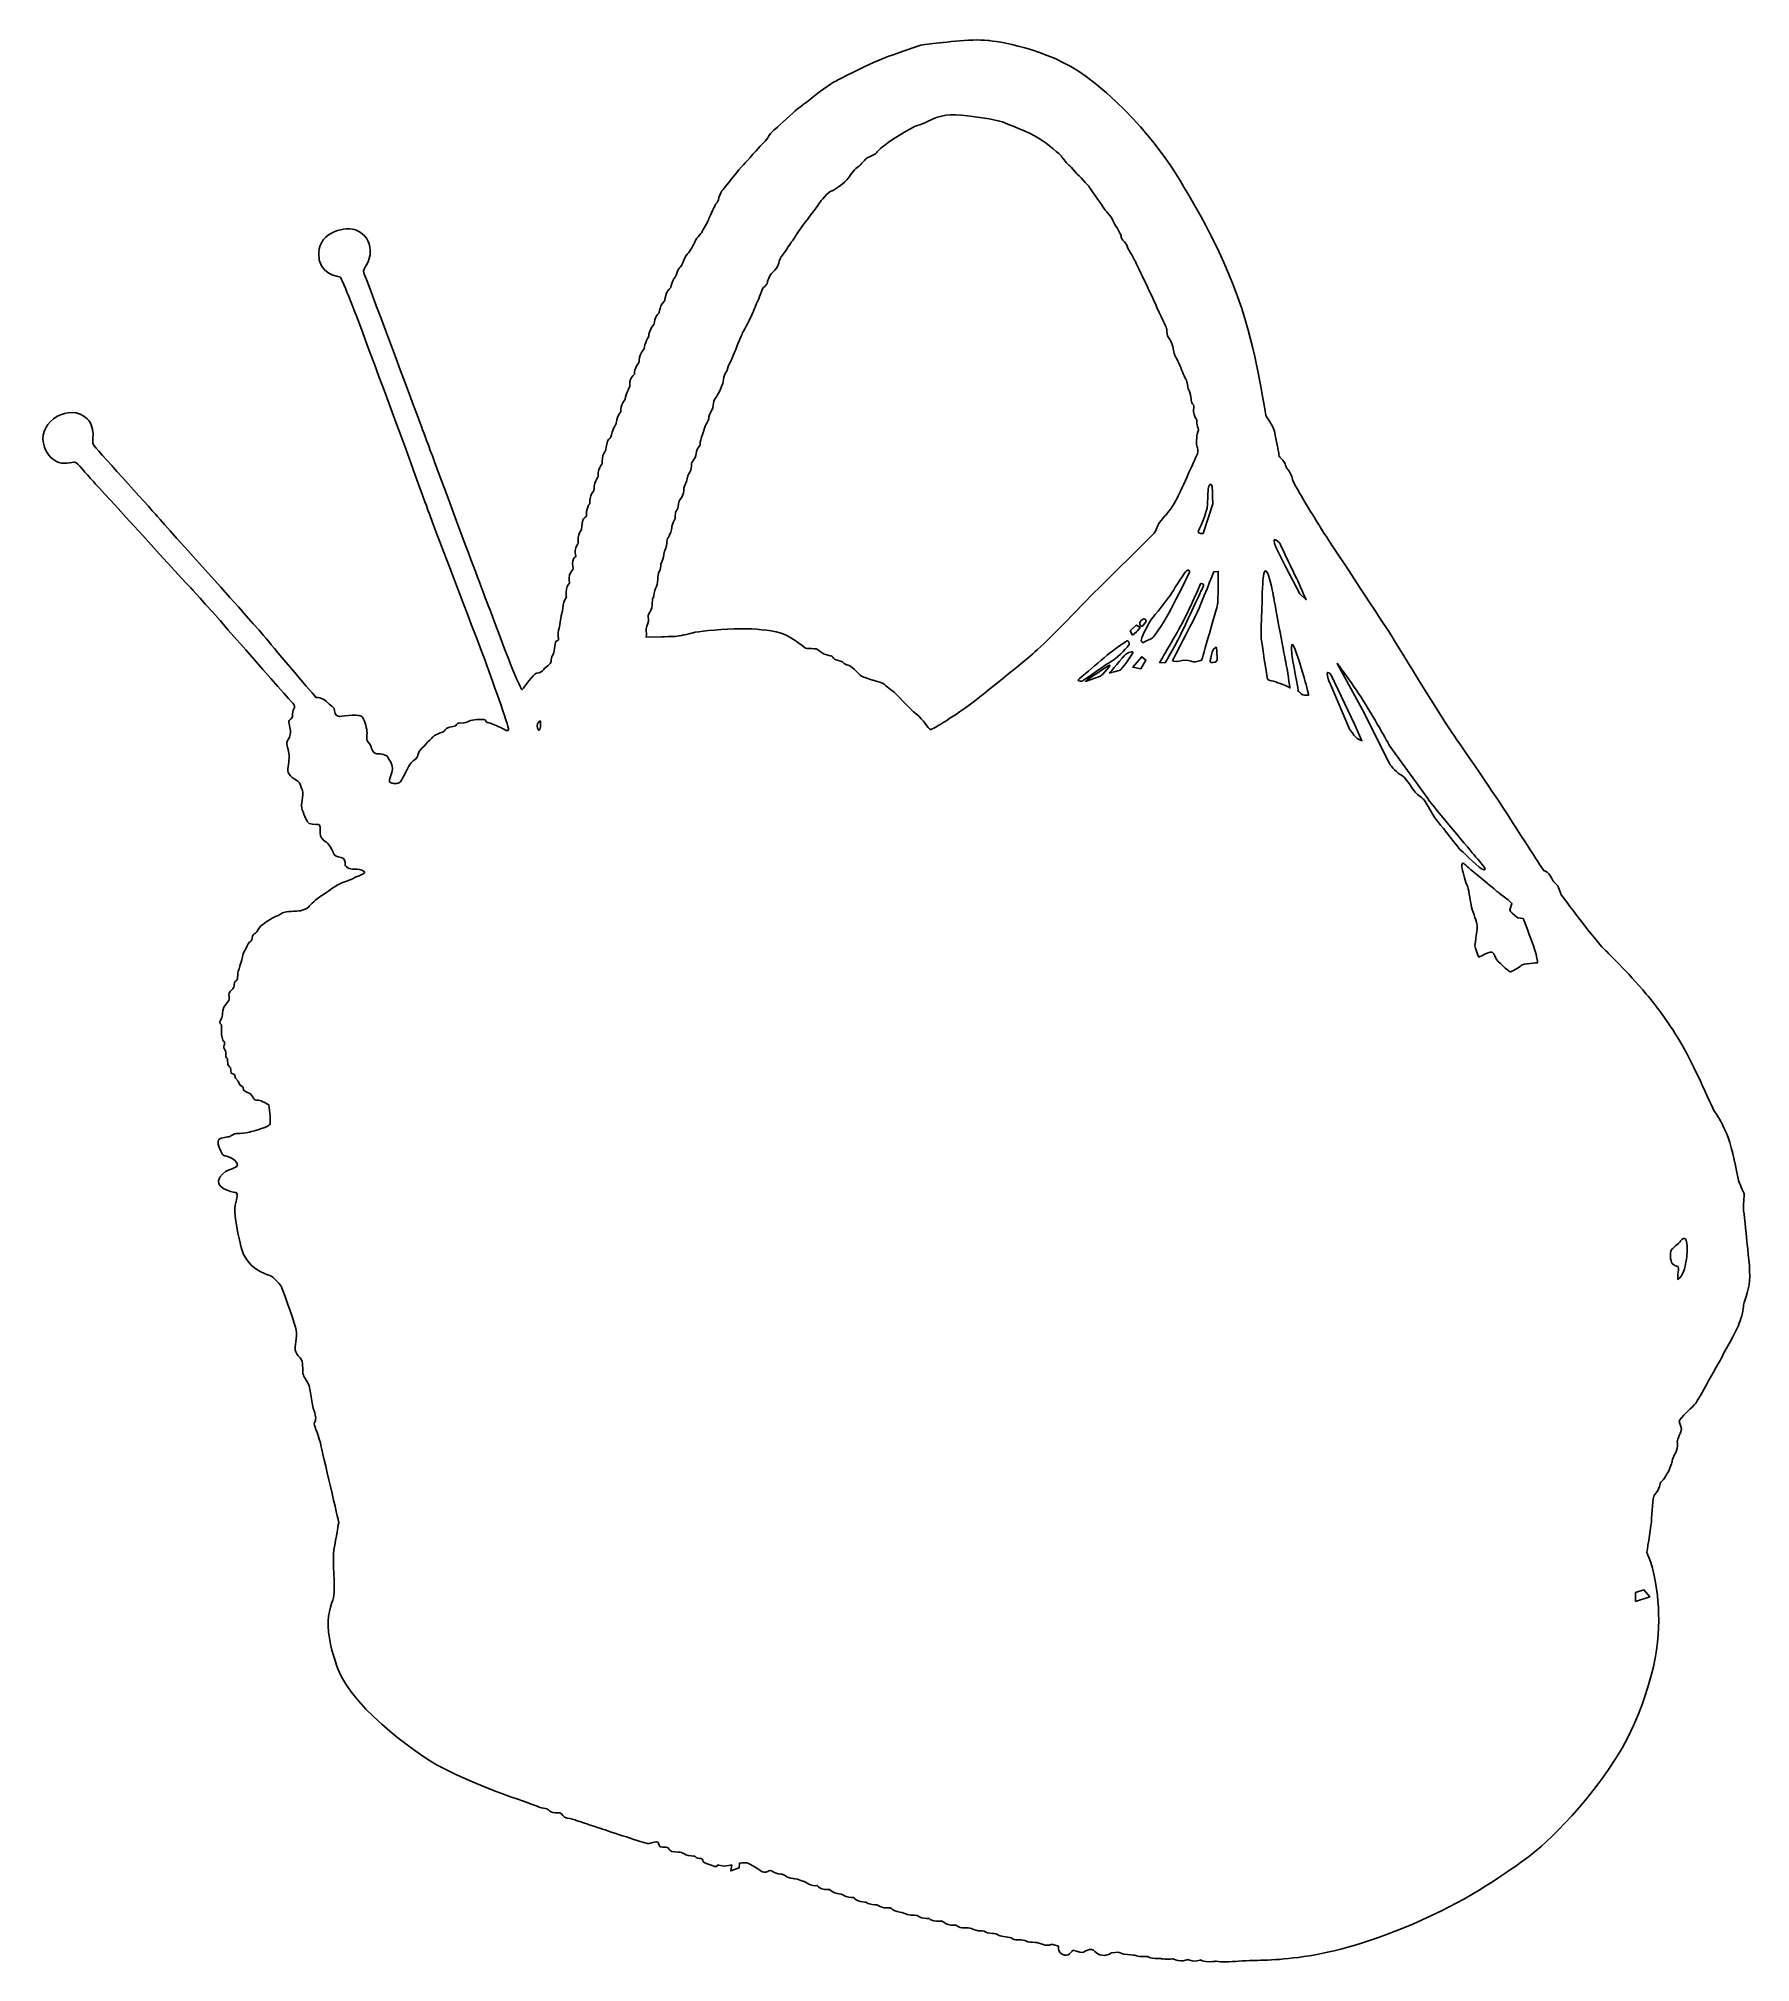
# Model space of a CAD drawing. Header units: centimetres. Extents: x -7.2 to 7.2, y -8.1 to 8.1.
import ezdxf

# ---------------------------------------------------------------- set-up
doc = ezdxf.new("R2010")
doc.units = ezdxf.units.CM
doc.header["$MEASUREMENT"] = 0
doc.layers.add('Camada 1', color=7, linetype='Continuous')

msp = doc.modelspace()

# ---------------------------------------------------------------- linework, layer by layer
at = {"layer": 'Camada 1'}
for points, knots in [([(-4.70764, -5.62797), (-4.73561, -5.55402), (-4.78445, -5.4021), (-4.79006, -5.26705), (-4.79006, -5.26705), (-4.79506, -5.15272), (-4.74609, -5.0467), (-4.7404, -5.01276), (-4.7404, -5.01276), (-4.72815, -4.93902), (-4.75678, -4.71764), (-4.7404, -4.62321), (-4.7404, -4.62321), (-4.72413, -4.52894), (-4.69942, -4.3935), (-4.69942, -4.3935), (-4.69942, -4.3935), (-4.69942, -4.3935), (-4.83465, -3.81541), (-4.85523, -3.72522), (-4.85523, -3.72522), (-4.87563, -3.635), (-4.91672, -3.57351), (-4.90436, -3.55292), (-4.90436, -3.55292), (-4.892, -3.53252), (-4.88798, -3.50379), (-4.90838, -3.45463), (-4.90838, -3.45463), (-4.92894, -3.4055), (-4.93711, -3.2659), (-4.95757, -3.22502), (-4.95757, -3.22502), (-4.97818, -3.18393), (-5.00268, -3.1552), (-5.00268, -3.1348), (-5.00268, -3.1348), (-5.00268, -3.11427), (-5.00268, -3.03222), (-5.01914, -3.01584), (-5.01914, -3.01584), (-5.03544, -2.99946), (-5.0683, -2.96671), (-5.0683, -2.92974), (-5.0683, -2.92974), (-5.0683, -2.89283), (-5.04369, -2.81078), (-5.06417, -2.7494), (-5.06417, -2.7494), (-5.08457, -2.6878), (-5.17887, -2.40076), (-5.19535, -2.38848), (-5.19535, -2.38848), (-5.21173, -2.37612), (-5.24866, -2.32294), (-5.28142, -2.31463), (-5.28142, -2.31463), (-5.3142, -2.30645), (-5.48224, -2.24891), (-5.5232, -2.07685), (-5.5232, -2.07685), (-5.56426, -1.90458), (-5.58469, -1.7816), (-5.57236, -1.72011), (-5.57236, -1.72011), (-5.56011, -1.65862), (-5.54373, -1.61351), (-5.57236, -1.61351), (-5.57236, -1.61351), (-5.60109, -1.61351), (-5.75685, -1.57253), (-5.70365, -1.48632), (-5.70365, -1.48632), (-5.65023, -1.40028), (-5.5232, -1.4207), (-5.56011, -1.36334), (-5.56011, -1.36334), (-5.59702, -1.30598), (-5.6666, -1.3141), (-5.67896, -1.29368), (-5.67896, -1.29368), (-5.69129, -1.27312), (-5.7404, -1.17885), (-5.70365, -1.16247), (-5.70365, -1.16247), (-5.66663, -1.14609), (-5.6298, -1.15011), (-5.60927, -1.13776), (-5.60927, -1.13776), (-5.58876, -1.12554), (-5.56831, -1.11321), (-5.54789, -1.11725), (-5.54789, -1.11725), (-5.52738, -1.12127), (-5.49458, -1.11323), (-5.45362, -1.10489), (-5.45362, -1.10489), (-5.41253, -1.09679), (-5.28143, -1.05988), (-5.27741, -1.03533), (-5.27741, -1.03533), (-5.27318, -1.01062), (-5.28966, -0.87539), (-5.28966, -0.87539), (-5.28966, -0.87539), (-5.28966, -0.87539), (-5.3526, -0.83695), (-5.37726, -0.83695), (-5.37726, -0.83695), (-5.40176, -0.83695), (-5.41256, -0.83184), (-5.42084, -0.81803), (-5.42084, -0.81803), (-5.42894, -0.80409), (-5.44005, -0.78258), (-5.45632, -0.77697), (-5.45632, -0.77697), (-5.4727, -0.77125), (-5.50278, -0.75239), (-5.50278, -0.75239), (-5.50278, -0.75239), (-5.50278, -0.75239), (-5.50556, -0.72778), (-5.50556, -0.72778), (-5.50556, -0.72778), (-5.50556, -0.72778), (-5.53294, -0.70849), (-5.53294, -0.70849), (-5.53294, -0.70849), (-5.53294, -0.70849), (-5.54654, -0.67571), (-5.54654, -0.67571), (-5.54654, -0.67571), (-5.54654, -0.67571), (-5.57123, -0.65116), (-5.57123, -0.65116), (-5.57123, -0.65116), (-5.57123, -0.65116), (-5.57933, -0.62116), (-5.57933, -0.62116), (-5.57933, -0.62116), (-5.57933, -0.62116), (-5.60671, -0.6101), (-5.60671, -0.6101), (-5.60671, -0.6101), (-5.60671, -0.6101), (-5.61208, -0.56369), (-5.61208, -0.56369), (-5.61208, -0.56369), (-5.61208, -0.56369), (-5.63121, -0.54731), (-5.63388, -0.53636), (-5.63388, -0.53636), (-5.63676, -0.52525), (-5.63676, -0.48707), (-5.63676, -0.48707), (-5.63676, -0.48707), (-5.63676, -0.48707), (-5.65843, -0.47871), (-5.65314, -0.45961), (-5.65314, -0.45961), (-5.64774, -0.44072), (-5.65592, -0.41876), (-5.65592, -0.41876), (-5.65592, -0.41876), (-5.65592, -0.41876), (-5.6723, -0.39717), (-5.66952, -0.38328), (-5.66952, -0.38328), (-5.66664, -0.3695), (-5.65282, -0.35841), (-5.66664, -0.34492), (-5.66664, -0.34492), (-5.68053, -0.33124), (-5.69148, -0.28497), (-5.68871, -0.2657), (-5.68871, -0.2657), (-5.68594, -0.24643), (-5.68871, -0.20281), (-5.68871, -0.20281), (-5.68871, -0.20281), (-5.68871, -0.20281), (-5.71022, -0.18643), (-5.6994, -0.16725), (-5.6994, -0.16725), (-5.68871, -0.14807), (-5.68054, -0.13169), (-5.68054, -0.11804), (-5.68054, -0.11804), (-5.68054, -0.10452), (-5.68054, -0.05806), (-5.65316, -0.03067), (-5.65316, -0.03067), (-5.62567, -0.00329), (-5.62059, 0.01579), (-5.62308, 0.0268), (-5.62308, 0.0268), (-5.62567, 0.03775), (-5.62877, 0.06516), (-5.61496, 0.07884), (-5.61496, 0.07884), (-5.60112, 0.09233), (-5.5822, 0.1116), (-5.5822, 0.128), (-5.5822, 0.128), (-5.5822, 0.14435), (-5.5768, 0.16369), (-5.56582, 0.16904), (-5.56582, 0.16904), (-5.55473, 0.17438), (-5.55193, 0.19613), (-5.55193, 0.21532), (-5.55193, 0.21532), (-5.55193, 0.23461), (-5.55193, 0.24249), (-5.54375, 0.25641), (-5.54375, 0.25641), (-5.53552, 0.2703), (-5.53015, 0.31404), (-5.52195, 0.32761), (-5.52195, 0.32761), (-5.51377, 0.34121), (-5.51097, 0.40135), (-5.49737, 0.41505), (-5.49737, 0.41505), (-5.48377, 0.42854), (-5.46432, 0.48852), (-5.45363, 0.49421), (-5.45363, 0.49421), (-5.44283, 0.4999), (-5.43146, 0.50799), (-5.42892, 0.52988), (-5.42892, 0.52988), (-5.42643, 0.55168), (-5.41812, 0.56264), (-5.40175, 0.57086), (-5.40175, 0.57086), (-5.38537, 0.57914), (-5.37188, 0.62539), (-5.35262, 0.63648), (-5.35262, 0.63648), (-5.33341, 0.64749), (-5.26219, 0.70202), (-5.23231, 0.71022), (-5.23231, 0.71022), (-5.20223, 0.7185), (-5.18043, 0.74276), (-5.15307, 0.7484), (-5.15307, 0.7484), (-5.12571, 0.75398), (-5.02737, 0.75684), (-5.01366, 0.76224), (-5.01366, 0.76224), (-5.00017, 0.76764), (-4.96432, 0.77584), (-4.95352, 0.79222), (-4.95352, 0.79222), (-4.94283, 0.80865), (-4.8851, 0.86056), (-4.84692, 0.88525), (-4.84692, 0.88525), (-4.80887, 0.90986), (-4.70505, 0.98627), (-4.66946, 0.99725), (-4.66946, 0.99725), (-4.6339, 1.00826), (-4.6013, 1.01905), (-4.57395, 1.03543), (-4.57395, 1.03543), (-4.54659, 1.05183), (-4.46425, 1.07131), (-4.48632, 1.0903), (-4.48632, 1.0903), (-4.50839, 1.10929), (-4.54368, 1.11178), (-4.56294, 1.1093), (-4.56294, 1.1093), (-4.58212, 1.10676), (-4.64488, 1.11777), (-4.64488, 1.14764), (-4.64488, 1.14764), (-4.64488, 1.17772), (-4.64766, 1.20201), (-4.68047, 1.2077), (-4.68047, 1.2077), (-4.71333, 1.21342), (-4.74042, 1.2241), (-4.7432, 1.24329), (-4.7432, 1.24329), (-4.74608, 1.26255), (-4.78966, 1.331), (-4.81416, 1.34449), (-4.81416, 1.34449), (-4.83885, 1.3582), (-4.85803, 1.38534), (-4.85803, 1.41275), (-4.85803, 1.41275), (-4.85803, 1.44011), (-4.84964, 1.48657), (-4.87163, 1.48657), (-4.87163, 1.48657), (-4.89359, 1.48657), (-4.95355, 1.484), (-4.96455, 1.50858), (-4.96455, 1.50858), (-4.97553, 1.53327), (-5.01368, 1.61269), (-5.01368, 1.63987), (-5.01368, 1.63987), (-5.01368, 1.66707), (-4.99482, 1.76536), (-5.00841, 1.78174), (-5.00841, 1.78174), (-5.02201, 1.79817), (-5.02219, 1.83921), (-5.04117, 1.85019), (-5.04117, 1.85019), (-5.06017, 1.8612), (-5.12851, 1.89935), (-5.12851, 1.94044), (-5.12851, 1.94044), (-5.12851, 1.98148), (-5.11473, 2.04164), (-5.1175, 2.0744), (-5.1175, 2.0744), (-5.12028, 2.10729), (-5.14467, 2.16714), (-5.13388, 2.1864), (-5.13388, 2.1864), (-5.12319, 2.20569), (-5.10671, 2.23826), (-5.10671, 2.26564), (-5.10671, 2.26564), (-5.10671, 2.29302), (-5.12822, 2.35017), (-5.11751, 2.36399), (-5.11751, 2.36399), (-5.10671, 2.37785), (-5.09312, 2.37227), (-5.09044, 2.39688), (-5.09044, 2.39688), (-5.08756, 2.42143), (-5.09044, 2.45152), (-5.07935, 2.46252), (-5.07935, 2.46252), (-5.06837, 2.4735), (-5.07395, 2.49834), (-5.08755, 2.50917), (-5.08755, 2.50917), (-5.10115, 2.51986), (-5.85013, 3.37843), (-5.92646, 3.4576), (-5.92646, 3.4576), (-6.00275, 3.53659), (-6.70514, 4.31045), (-6.76795, 4.37601), (-6.76795, 4.37601), (-6.83071, 4.44155), (-6.90445, 4.54008), (-6.92368, 4.54008), (-6.92368, 4.54008), (-6.94286, 4.54008), (-7.03303, 4.51518), (-7.07941, 4.54545), (-7.07941, 4.54545), (-7.12584, 4.57564), (-7.16574, 4.60234), (-7.18884, 4.70124), (-7.18884, 4.70124), (-7.23109, 4.88248), (-6.96828, 5.04594), (-6.81993, 4.90619), (-6.81993, 4.90619), (-6.78204, 4.86994), (-6.7682, 4.79419), (-6.7708, 4.76969), (-6.7708, 4.76969), (-6.77334, 4.745), (-6.77617, 4.69836), (-6.768, 4.68486), (-6.768, 4.68486), (-6.75974, 4.67126), (-6.30352, 4.16821), (-6.22695, 4.08076), (-6.22695, 4.08076), (-6.15038, 3.99332), (-5.39642, 3.15662), (-5.31168, 3.05291), (-5.31168, 3.05291), (-5.22696, 2.94901), (-4.89361, 2.55822), (-4.89361, 2.55822), (-4.89361, 2.55822), (-4.89361, 2.55822), (-4.83366, 2.55534), (-4.80349, 2.52253), (-4.80349, 2.52253), (-4.7733, 2.48977), (-4.73793, 2.47078), (-4.73793, 2.4598), (-4.73793, 2.4598), (-4.73793, 2.44871), (-4.73515, 2.39397), (-4.69409, 2.39678), (-4.69409, 2.39678), (-4.65321, 2.39956), (-4.51663, 2.42395), (-4.49743, 2.38858), (-4.49743, 2.38858), (-4.47814, 2.35321), (-4.46174, 2.29015), (-4.46174, 2.26018), (-4.46174, 2.26018), (-4.46174, 2.2301), (-4.47023, 2.20811), (-4.45925, 2.19173), (-4.45925, 2.19173), (-4.44814, 2.17535), (-4.42639, 2.15104), (-4.42639, 2.14006), (-4.42639, 2.14006), (-4.42639, 2.12889), (-4.40969, 2.0905), (-4.38792, 2.08511), (-4.38792, 2.08511), (-4.36625, 2.07971), (-4.30627, 2.08511), (-4.28706, 2.05513), (-4.28706, 2.05513), (-4.26777, 2.02518), (-4.24351, 1.9788), (-4.24602, 1.95133), (-4.24602, 1.95133), (-4.24861, 1.92395), (-4.28706, 1.8555), (-4.26777, 1.84192), (-4.26777, 1.84192), (-4.24859, 1.82832), (-4.19972, 1.82525), (-4.18043, 1.84721), (-4.18043, 1.84721), (-4.16125, 1.86936), (-4.11489, 1.98138), (-4.09031, 2.00588), (-4.09031, 2.00588), (-4.06573, 2.03054), (-4.03549, 2.04946), (-4.03549, 2.06046), (-4.03549, 2.06046), (-4.03549, 2.07155), (-4.02469, 2.1015), (-4.01369, 2.11248), (-4.01369, 2.11248), (-4.00271, 2.12346), (-3.92916, 2.2031), (-3.90997, 2.22199), (-3.90997, 2.22199), (-3.89068, 2.24088), (-3.84692, 2.25998), (-3.82517, 2.26554), (-3.82517, 2.26554), (-3.80337, 2.27115), (-3.80067, 2.29851), (-3.77598, 2.3039), (-3.77598, 2.3039), (-3.77598, 2.3039), (-3.71325, 2.31761), (-3.71325, 2.31761), (-3.71325, 2.31761), (-3.71325, 2.31761), (-3.70756, 2.34208), (-3.68306, 2.34208), (-3.68306, 2.34208), (-3.65837, 2.34208), (-3.6312, 2.33959), (-3.61202, 2.35317), (-3.61202, 2.35317), (-3.59281, 2.36677), (-3.51629, 2.37468), (-3.50259, 2.37217), (-3.50259, 2.37217), (-3.4891, 2.36955), (-3.46171, 2.37468), (-3.46171, 2.36389), (-3.46171, 2.36389), (-3.46171, 2.3532), (-3.45652, 2.345), (-3.44274, 2.345), (-3.44274, 2.345), (-3.42896, 2.345), (-3.34429, 2.30912), (-3.32513, 2.29833), (-3.32513, 2.29833), (-3.30595, 2.28756), (-3.26777, 2.26298), (-3.26777, 2.28756), (-3.26777, 2.28756), (-3.26777, 2.31222), (-3.41247, 2.72201), (-3.48084, 2.90523), (-3.48084, 2.90523), (-3.54926, 3.08848), (-3.92616, 4.0672), (-3.96164, 4.1738), (-3.96164, 4.1738), (-3.99731, 4.2804), (-4.45612, 5.516), (-4.49451, 5.62261), (-4.49451, 5.62261), (-4.5329, 5.72922), (-4.67485, 6.0928), (-4.68583, 6.0982), (-4.68583, 6.0982), (-4.69694, 6.10362), (-4.87718, 6.1177), (-4.86908, 6.30325), (-4.86908, 6.30325), (-4.8608, 6.48901), (-4.63178, 6.52931), (-4.55195, 6.4947), (-4.55195, 6.4947), (-4.47525, 6.46163), (-4.43918, 6.40477), (-4.43453, 6.32243), (-4.43453, 6.32243), (-4.42895, 6.2216), (-4.50269, 6.16916), (-4.48911, 6.1364), (-4.48911, 6.1364), (-4.47562, 6.10362), (-4.06848, 5.01544), (-4.00019, 4.83248), (-4.00019, 4.83248), (-3.93177, 4.64949), (-3.50013, 3.48498), (-3.45094, 3.36198), (-3.45094, 3.36198), (-3.40178, 3.239), (-3.17217, 2.6049), (-3.15299, 2.62382), (-3.15299, 2.62382), (-3.13378, 2.64287), (-3.06303, 2.75511), (-3.03287, 2.7605), (-3.03287, 2.7605), (-3.00268, 2.7659), (-2.98091, 2.77688), (-2.97262, 2.79326), (-2.97262, 2.79326), (-2.96442, 2.80966), (-2.90986, 2.83972), (-2.90986, 2.85882), (-2.90986, 2.85882), (-2.90986, 2.87811), (-2.9069, 2.90237), (-2.89608, 2.91346), (-2.89608, 2.91346), (-2.88526, 2.92455), (-2.87708, 3.01726), (-2.86891, 3.02829), (-2.86891, 3.02829), (-2.86071, 3.03927), (-2.84123, 3.03369), (-2.84692, 3.05298), (-2.84692, 3.05298), (-2.85253, 3.07206), (-2.8497, 3.12701), (-2.84155, 3.1405), (-2.84155, 3.1405), (-2.8371, 3.14801), (-2.83478, 3.18437), (-2.82874, 3.22128), (-2.82874, 3.22128), (-2.82363, 3.25232), (-2.81416, 3.28539), (-2.81416, 3.28539), (-2.81416, 3.28539), (-2.81416, 3.28539), (-2.81128, 3.32664), (-2.80202, 3.35892), (-2.80202, 3.35892), (-2.79546, 3.38244), (-2.7813, 3.4002), (-2.7813, 3.4002), (-2.7813, 3.4002), (-2.7813, 3.4002), (-2.78794, 3.44116), (-2.78098, 3.47113), (-2.78098, 3.47113), (-2.77444, 3.50113), (-2.7542, 3.52029), (-2.7542, 3.52029), (-2.7542, 3.52029), (-2.7542, 3.52029), (-2.76211, 3.55691), (-2.7542, 3.58874), (-2.7542, 3.58874), (-2.74698, 3.61697), (-2.72391, 3.64078), (-2.72391, 3.64078), (-2.72391, 3.64078), (-2.72391, 3.64078), (-2.73433, 3.67875), (-2.72748, 3.70923), (-2.72748, 3.70923), (-2.72266, 3.73005), (-2.69925, 3.74738), (-2.69925, 3.74738), (-2.69925, 3.74738), (-2.69925, 3.74738), (-2.7119, 3.76995), (-2.70753, 3.79482), (-2.70753, 3.79482), (-2.70232, 3.82432), (-2.68036, 3.8566), (-2.68036, 3.8566), (-2.68036, 3.8566), (-2.68036, 3.8566), (-2.68481, 3.89679), (-2.67708, 3.92833), (-2.67708, 3.92833), (-2.67139, 3.95175), (-2.65298, 3.96892), (-2.65298, 3.96892), (-2.65298, 3.96892), (-2.65298, 3.96892), (-2.65396, 4.01731), (-2.642, 4.05065), (-2.642, 4.05065), (-2.63449, 4.07187), (-2.61192, 4.08362), (-2.61192, 4.08362), (-2.61192, 4.08362), (-2.61192, 4.08362), (-2.61454, 4.11603), (-2.60708, 4.14511), (-2.60708, 4.14511), (-2.60121, 4.16874), (-2.58454, 4.19022), (-2.58454, 4.19022), (-2.58454, 4.19022), (-2.58454, 4.19022), (-2.58557, 4.2284), (-2.57642, 4.25692), (-2.57642, 4.25692), (-2.56795, 4.28274), (-2.54925, 4.29941), (-2.54925, 4.29941), (-2.54925, 4.29941), (-2.54925, 4.29941), (-2.55002, 4.33037), (-2.54047, 4.36167), (-2.54047, 4.36167), (-2.53211, 4.38887), (-2.51359, 4.4171), (-2.51359, 4.4171), (-2.51359, 4.4171), (-2.51359, 4.4171), (-2.51745, 4.44679), (-2.50819, 4.47512), (-2.50819, 4.47512), (-2.4998, 4.50134), (-2.47792, 4.5264), (-2.47792, 4.5264), (-2.47792, 4.5264), (-2.47792, 4.5264), (-2.48215, 4.56302), (-2.47366, 4.59485), (-2.47366, 4.59485), (-2.4672, 4.61954), (-2.44802, 4.64131), (-2.44802, 4.64131), (-2.44802, 4.64131), (-2.44802, 4.64131), (-2.44572, 4.68658), (-2.43442, 4.71637), (-2.43442, 4.71637), (-2.42574, 4.73883), (-2.40696, 4.74788), (-2.40696, 4.74788), (-2.40696, 4.74788), (-2.40696, 4.74788), (-2.39884, 4.78508), (-2.38632, 4.81604), (-2.38632, 4.81604), (-2.37574, 4.84194), (-2.36068, 4.86269), (-2.36068, 4.86269), (-2.36068, 4.86269), (-2.36068, 4.86269), (-2.36118, 4.89087), (-2.35123, 4.91775), (-2.35123, 4.91775), (-2.34197, 4.94262), (-2.32221, 4.96654), (-2.32221, 4.96654), (-2.32221, 4.96654), (-2.32221, 4.96654), (-2.32329, 4.99776), (-2.31385, 5.02435), (-2.31385, 5.02435), (-2.30557, 5.048), (-2.28684, 5.06774), (-2.28684, 5.06774), (-2.28684, 5.06774), (-2.28684, 5.06774), (-2.27988, 5.10052), (-2.2689, 5.13021), (-2.2689, 5.13021), (-2.25975, 5.1546), (-2.24599, 5.17686), (-2.24599, 5.17686), (-2.24599, 5.17686), (-2.24599, 5.17686), (-2.25022, 5.20927), (-2.2398, 5.2379), (-2.2398, 5.2379), (-2.23133, 5.26047), (-2.20741, 5.281), (-2.20741, 5.281), (-2.20741, 5.281), (-2.20741, 5.281), (-2.20722, 5.30894), (-2.1972, 5.33505), (-2.1972, 5.33505), (-2.1882, 5.3581), (-2.16934, 5.37931), (-2.16934, 5.37931), (-2.16934, 5.37931), (-2.16934, 5.37931), (-2.16902, 5.41371), (-2.15698, 5.4462), (-2.15698, 5.4462), (-2.14743, 5.47165), (-2.12547, 5.49671), (-2.12547, 5.49671), (-2.12547, 5.49671), (-2.12547, 5.49671), (-2.12296, 5.52034), (-2.11293, 5.5478), (-2.11293, 5.5478), (-2.10396, 5.57209), (-2.08727, 5.60082), (-2.08727, 5.60082), (-2.08727, 5.60082), (-2.08727, 5.60082), (-2.08558, 5.62926), (-2.07349, 5.65646), (-2.07349, 5.65646), (-2.0624, 5.68104), (-2.041, 5.70453), (-2.041, 5.70453), (-2.041, 5.70453), (-2.041, 5.70453), (-2.03984, 5.73202), (-2.02886, 5.75766), (-2.02886, 5.75766), (-2.01941, 5.7797), (-1.99991, 5.80015), (-1.99991, 5.80015), (-1.99991, 5.80015), (-1.99991, 5.80015), (-1.99713, 5.82907), (-1.98411, 5.85653), (-1.98411, 5.85653), (-1.97252, 5.8809), (-1.95075, 5.90426), (-1.95075, 5.90426), (-1.95075, 5.90426), (-1.95075, 5.90426), (-1.94977, 5.93625), (-1.93638, 5.96519), (-1.93638, 5.96519), (-1.92552, 5.98907), (-1.90171, 6.01084), (-1.90171, 6.01084), (-1.90171, 6.01084), (-1.90171, 6.01084), (-1.89599, 6.03899), (-1.88348, 6.06696), (-1.88348, 6.06696), (-1.873, 6.09027), (-1.85506, 6.11456), (-1.85506, 6.11456), (-1.85506, 6.11456), (-1.85506, 6.11456), (-1.84117, 6.16663), (-1.83045, 6.17481), (-1.83045, 6.17481), (-1.81976, 6.18301), (-1.80299, 6.2127), (-1.79769, 6.22662), (-1.79769, 6.22662), (-1.79229, 6.24048), (-1.77308, 6.28142), (-1.75943, 6.29501), (-1.75943, 6.29501), (-1.74591, 6.30861), (-1.69929, 6.38264), (-1.69929, 6.39624), (-1.69929, 6.39624), (-1.69929, 6.40981), (-1.64193, 6.47006), (-1.63653, 6.48358), (-1.63653, 6.48358), (-1.63124, 6.49726), (-1.59277, 6.5574), (-1.58459, 6.58208), (-1.58459, 6.58208), (-1.57628, 6.60669), (-1.53252, 6.68868), (-1.52712, 6.70508), (-1.52712, 6.70508), (-1.52172, 6.72146), (-1.49995, 6.73225), (-1.49995, 6.75144), (-1.49995, 6.75144), (-1.49995, 6.77063), (-1.48058, 6.8115), (-1.46987, 6.82529), (-1.46987, 6.82529), (-1.45907, 6.83907), (-1.31937, 7.01934), (-1.28942, 7.04669), (-1.28942, 7.04669), (-1.25955, 7.07407), (-1.15573, 7.19708), (-1.13654, 7.21356), (-1.13654, 7.21356), (-1.11725, 7.22994), (-1.0928, 7.2574), (-1.08447, 7.27383), (-1.08447, 7.27383), (-1.0764, 7.29021), (-1.04634, 7.32857), (-1.02991, 7.33934), (-1.02991, 7.33934), (-1.01353, 7.35014), (-0.90161, 7.45957), (-0.85245, 7.50052), (-0.85245, 7.50052), (-0.80318, 7.54158), (-0.70997, 7.60741), (-0.69108, 7.62641), (-0.69108, 7.62641), (-0.67208, 7.64533), (-0.56265, 7.72476), (-0.50532, 7.75481), (-0.50532, 7.75481), (-0.44796, 7.78479), (-0.17179, 7.92727), (-0.03529, 7.97084), (-0.03529, 7.97084), (0.10121, 8.01439), (0.18855, 8.05797), (0.27065, 8.06368), (0.27065, 8.06368), (0.35259, 8.06926), (0.62845, 8.11033), (0.77063, 8.09382), (0.77063, 8.09382), (0.83357, 8.0867), (1.26426, 8.03648), (1.59933, 7.78992), (1.59933, 7.78992), (2.08669, 7.43112), (2.36469, 6.96132), (2.42388, 6.85816), (2.42388, 6.85816), (2.48095, 6.75839), (2.77765, 6.29367), (2.94344, 5.73016), (2.94344, 5.73016), (3.06779, 5.30783), (3.10499, 4.94858), (3.11775, 4.92823), (3.11775, 4.92823), (3.14521, 4.88436), (3.18088, 4.83242), (3.18617, 4.80242), (3.18617, 4.80242), (3.19157, 4.77236), (3.21874, 4.64655), (3.22147, 4.63028), (3.22147, 4.63028), (3.22435, 4.61388), (3.22147, 4.58922), (3.23256, 4.58101), (3.23256, 4.58101), (3.24365, 4.5728), (3.271, 4.54024), (3.2764, 4.52637), (3.2764, 4.52637), (3.2818, 4.51259), (3.28741, 4.48816), (3.30101, 4.47721), (3.30101, 4.47721), (3.31461, 4.46623), (3.33628, 4.41956), (3.33628, 4.40598), (3.33628, 4.40598), (3.33628, 4.39238), (3.35305, 4.3624), (3.37475, 4.32145), (3.37475, 4.32145), (3.39653, 4.28039), (3.54691, 4.03438), (3.59338, 3.96056), (3.59338, 3.96056), (3.63963, 3.88669), (4.0713, 3.23605), (4.13956, 3.12942), (4.13956, 3.12942), (4.20801, 3.02282), (4.59356, 2.38856), (4.66172, 2.29291), (4.66172, 2.29291), (4.72985, 2.19729), (5.07439, 1.69429), (5.1617, 1.55493), (5.1617, 1.55493), (5.24904, 1.41547), (5.45936, 1.09561), (5.45936, 1.09561), (5.45936, 1.09561), (5.45936, 1.09561), (5.48114, 1.09561), (5.50034, 1.07103), (5.50034, 1.07103), (5.51963, 1.04634), (5.53601, 1.00819), (5.53601, 1.00819), (5.53601, 1.00819), (5.53601, 1.00819), (5.57416, 0.97538), (5.58239, 0.95612), (5.58239, 0.95612), (5.59067, 0.93694), (5.59625, 0.90976), (5.60157, 0.89876), (5.60157, 0.89876), (5.60707, 0.88767), (5.91283, 0.48612), (5.95947, 0.44235), (5.95947, 0.44235), (5.98955, 0.41393), (6.16209, 0.24531), (6.32113, 0.05794), (6.32113, 0.05794), (6.40656, -0.04252), (6.48792, -0.1601), (6.5415, -0.23837), (6.5415, -0.23837), (6.70258, -0.4734), (6.87493, -0.90562), (6.89681, -0.9328), (6.89681, -0.9328), (6.91848, -0.95997), (6.99222, -1.08049), (7.02503, -1.19246), (7.02503, -1.19246), (7.05779, -1.30448), (7.09599, -1.49303), (7.09888, -1.51229), (7.09888, -1.51229), (7.10166, -1.53142), (7.14283, -1.61061), (7.14553, -1.62701), (7.14553, -1.62701), (7.14804, -1.64341), (7.13706, -1.73115), (7.13995, -1.7529), (7.13995, -1.7529), (7.14265, -1.7747), (7.16474, -1.96073), (7.17003, -2.02357), (7.17003, -2.02357), (7.17551, -2.0863), (7.20001, -2.26955), (7.19181, -2.35978), (7.19181, -2.35978), (7.18361, -2.45001), (7.13995, -2.54277), (7.13995, -2.57843), (7.13995, -2.57843), (7.13995, -2.61399), (7.11516, -2.6904), (7.09889, -2.73419), (7.09889, -2.73419), (7.08249, -2.77806), (6.97046, -2.97179), (6.96239, -2.99391), (6.96239, -2.99391), (6.95411, -3.01587), (6.86965, -3.15782), (6.83399, -3.22352), (6.83399, -3.22352), (6.7983, -3.28906), (6.75168, -3.371), (6.73816, -3.39029), (6.73816, -3.39029), (6.72467, -3.40958), (6.59608, -3.52139), (6.59888, -3.54335), (6.59888, -3.54335), (6.60166, -3.56531), (6.62084, -3.59248), (6.61806, -3.60889), (6.61806, -3.60889), (6.61528, -3.6254), (6.58247, -3.69943), (6.58247, -3.71303), (6.58247, -3.71303), (6.58247, -3.72663), (6.58808, -3.77018), (6.57699, -3.78936), (6.57699, -3.78936), (6.56598, -3.80865), (6.53892, -3.8659), (6.53892, -3.88228), (6.53892, -3.88228), (6.53892, -3.89876), (6.51175, -3.95901), (6.49786, -3.98362), (6.49786, -3.98362), (6.48408, -4.00831), (6.46479, -4.03828), (6.45129, -4.04635), (6.45129, -4.04635), (6.43758, -4.05466), (6.4351, -4.07895), (6.4324, -4.09281), (6.4324, -4.09281), (6.42952, -4.1067), (6.41062, -4.142), (6.39131, -4.16128), (6.39131, -4.16128), (6.37202, -4.18036), (6.37202, -4.31995), (6.36395, -4.39089), (6.36395, -4.39089), (6.35567, -4.46196), (6.32577, -4.65042), (6.32577, -4.65042), (6.32577, -4.65042), (6.32577, -4.65042), (6.38546, -4.74739), (6.41464, -5.00935), (6.41464, -5.00935), (6.44356, -5.26904), (6.432, -5.61334), (6.21329, -6.1066), (6.21329, -6.1066), (5.98577, -6.61971), (5.49786, -7.07905), (5.37744, -7.17377), (5.37744, -7.17377), (5.27423, -7.25531), (4.94657, -7.49669), (4.59462, -7.66822), (4.59462, -7.66822), (3.70239, -8.10333), (3.1922, -8.07795), (2.97587, -8.08695), (2.97587, -8.08695), (2.89472, -8.09031), (2.81402, -8.09724), (2.75724, -8.09775), (2.75724, -8.09775), (2.72388, -8.09801), (2.6916, -8.09233), (2.6916, -8.09233), (2.6916, -8.09233), (2.6916, -8.09233), (2.6462, -8.09937), (2.60995, -8.09611), (2.60995, -8.09611), (2.58577, -8.0942), (2.56582, -8.08137), (2.56582, -8.08137), (2.56582, -8.08137), (2.56582, -8.08137), (2.54045, -8.09166), (2.51145, -8.09087), (2.51145, -8.09087), (2.48618, -8.09), (2.45671, -8.07851), (2.45671, -8.07851), (2.45671, -8.07851), (2.45671, -8.07851), (2.42702, -8.09087), (2.39673, -8.08952), (2.39673, -8.08952), (2.36548, -8.08817), (2.33368, -8.07312), (2.33368, -8.07312), (2.33368, -8.07312), (2.33368, -8.07312), (2.29754, -8.07682), (2.26563, -8.07505), (2.26563, -8.07505), (2.24327, -8.07412), (2.2215, -8.06777), (2.2215, -8.06777), (2.2215, -8.06777), (2.2215, -8.06777), (2.19083, -8.07285), (2.15961, -8.06793), (2.15961, -8.06793), (2.13828, -8.06489), (2.11238, -8.05137), (2.11238, -8.05137), (2.11238, -8.05137), (2.11238, -8.05137), (2.08113, -8.05542), (2.04973, -8.05243), (2.04973, -8.05243), (2.0287, -8.05021), (2.00306, -8.04029), (2.00306, -8.04029), (2.00306, -8.04029), (2.00306, -8.04029), (1.95543, -8.03942), (1.91823, -8.0323), (1.91823, -8.0323), (1.89444, -8.02767), (1.87468, -8.01568), (1.87468, -8.01568), (1.87468, -8.01568), (1.87468, -8.01568), (1.81163, -8.0211), (1.81163, -8.0211), (1.81163, -8.0211), (1.81163, -8.0211), (1.78705, -8.04309), (1.75705, -8.04309), (1.75705, -8.04309), (1.72707, -8.04309), (1.70001, -8.0347), (1.68612, -8.0211), (1.68612, -8.0211), (1.67234, -8.0075), (1.65082, -7.98853), (1.62884, -7.99393), (1.62884, -7.99393), (1.60677, -7.9993), (1.57698, -8.01822), (1.56322, -8.01822), (1.56322, -8.01822), (1.54936, -8.01822), (1.4866, -7.9993), (1.4866, -7.9993), (1.4866, -7.9993), (1.4866, -7.9993), (1.46136, -8.04843), (1.41815, -8.04058), (1.41815, -8.04058), (1.3582, -8.0296), (1.3665, -7.96655), (1.3665, -7.96655), (1.3665, -7.96655), (1.3665, -7.96655), (1.31694, -7.94753), (1.30345, -7.95284), (1.30345, -7.95284), (1.28993, -7.95826), (1.25969, -7.96112), (1.23789, -7.95284), (1.23789, -7.95284), (1.21611, -7.94472), (1.18603, -7.93376), (1.16682, -7.93376), (1.16682, -7.93376), (1.14764, -7.93376), (1.10697, -7.93085), (1.09596, -7.92265), (1.09596, -7.92265), (1.08498, -7.91447), (1.05241, -7.91185), (1.03852, -7.91185), (1.03852, -7.91185), (1.02463, -7.91185), (0.99195, -7.91727), (0.97547, -7.9009), (0.97547, -7.9009), (0.95909, -7.88452), (0.88284, -7.8873), (0.86636, -7.87629), (0.86636, -7.87629), (0.84998, -7.86528), (0.84689, -7.85991), (0.828, -7.85991), (0.828, -7.85991), (0.809, -7.85991), (0.76786, -7.85726), (0.75426, -7.8462), (0.75426, -7.8462), (0.74066, -7.83519), (0.71042, -7.83808), (0.68862, -7.83519), (0.68862, -7.83519), (0.66684, -7.83241), (0.63147, -7.81633), (0.6206, -7.81344), (0.6206, -7.81344), (0.60941, -7.81066), (0.55234, -7.81323), (0.53855, -7.80786), (0.53855, -7.80786), (0.52477, -7.80244), (0.50296, -7.78884), (0.50296, -7.78884), (0.50296, -7.78884), (0.50296, -7.78884), (0.46441, -7.79143), (0.43578, -7.78278), (0.43578, -7.78278), (0.40559, -7.77352), (0.38538, -7.75328), (0.38538, -7.75328), (0.38538, -7.75328), (0.38538, -7.75328), (0.3449, -7.75788), (0.31521, -7.75193), (0.31521, -7.75193), (0.29052, -7.74706), (0.27626, -7.73148), (0.27626, -7.73148), (0.27626, -7.73148), (0.27626, -7.73148), (0.24147, -7.73349), (0.21329, -7.72666), (0.21329, -7.72666), (0.194, -7.72166), (0.17784, -7.70682), (0.17784, -7.70682), (0.17784, -7.70682), (0.17784, -7.70682), (0.13029, -7.70584), (0.09368, -7.69859), (0.09368, -7.69859), (0.07074, -7.69399), (0.05203, -7.68221), (0.05203, -7.68221), (0.05203, -7.68221), (0.05203, -7.68221), (0.0129, -7.67787), (-0.01697, -7.66551), (-0.01697, -7.66551), (-0.03218, -7.65937), (-0.04917, -7.64122), (-0.04917, -7.64122), (-0.04917, -7.64122), (-0.04917, -7.64122), (-0.07674, -7.64694), (-0.10285, -7.64143), (-0.10285, -7.64143), (-0.13129, -7.63585), (-0.15828, -7.61915), (-0.15828, -7.61915), (-0.15828, -7.61915), (-0.15828, -7.61915), (-0.19715, -7.61579), (-0.22612, -7.60891), (-0.22612, -7.60891), (-0.24581, -7.60399), (-0.2593, -7.59454), (-0.2593, -7.59454), (-0.2593, -7.59454), (-0.2593, -7.59454), (-0.2965, -7.59428), (-0.32291, -7.58414), (-0.32291, -7.58414), (-0.34519, -7.57525), (-0.3577, -7.55639), (-0.3577, -7.55639), (-0.3577, -7.55639), (-0.3577, -7.55639), (-0.39405, -7.55504), (-0.42279, -7.54663), (-0.42279, -7.54663), (-0.44486, -7.54017), (-0.46153, -7.52652), (-0.46153, -7.52652), (-0.46153, -7.52652), (-0.46153, -7.52652), (-0.49354, -7.52708), (-0.51939, -7.51742), (-0.51939, -7.51742), (-0.54405, -7.50782), (-0.56265, -7.48792), (-0.56265, -7.48792), (-0.56265, -7.48792), (-0.56265, -7.48792), (-0.5994, -7.49199), (-0.62753, -7.483), (-0.62753, -7.483), (-0.65047, -7.47562), (-0.66648, -7.45514), (-0.66648, -7.45514), (-0.66648, -7.45514), (-0.66648, -7.45514), (-0.69434, -7.45845), (-0.72228, -7.45003), (-0.72228, -7.45003), (-0.74207, -7.44379), (-0.7648, -7.42508), (-0.7648, -7.42508), (-0.7648, -7.42508), (-0.7648, -7.42508), (-0.83854, -7.3977), (-0.85502, -7.3977), (-0.85502, -7.3977), (-0.8714, -7.3977), (-0.90974, -7.38963), (-0.92334, -7.38132), (-0.92334, -7.38132), (-0.93694, -7.37304), (-0.94514, -7.36246), (-0.96152, -7.35957), (-0.96152, -7.35957), (-0.9779, -7.35687), (-1.0133, -7.35415), (-1.02714, -7.34608), (-1.02714, -7.34608), (-1.04092, -7.33777), (-1.06553, -7.31891), (-1.07371, -7.32965), (-1.07371, -7.32965), (-1.08194, -7.34029), (-1.11469, -7.34566), (-1.12819, -7.34029), (-1.12819, -7.34029), (-1.1419, -7.33487), (-1.23201, -7.26682), (-1.2595, -7.2639), (-1.2595, -7.2639), (-1.28686, -7.2612), (-1.32213, -7.26644), (-1.32213, -7.26644), (-1.32213, -7.26644), (-1.32213, -7.26644), (-1.32501, -7.30499), (-1.32501, -7.30499), (-1.32501, -7.30499), (-1.32501, -7.30499), (-1.39597, -7.33206), (-1.39597, -7.33206), (-1.39597, -7.33206), (-1.39597, -7.33206), (-1.38777, -7.28039), (-1.38777, -7.28039), (-1.38777, -7.28039), (-1.38777, -7.28039), (-1.43722, -7.29108), (-1.45071, -7.29108), (-1.45071, -7.29108), (-1.46442, -7.29108), (-1.50529, -7.28039), (-1.50529, -7.28039), (-1.50529, -7.28039), (-1.50529, -7.28039), (-1.51357, -7.30209), (-1.52998, -7.29399), (-1.52998, -7.29399), (-1.54636, -7.28571), (-1.6283, -7.26645), (-1.6283, -7.25295), (-1.6283, -7.25295), (-1.6283, -7.23924), (-1.6391, -7.21998), (-1.6583, -7.22557), (-1.6583, -7.22557), (-1.67748, -7.23115), (-1.69926, -7.20647), (-1.69926, -7.20647), (-1.69926, -7.20647), (-1.69926, -7.20647), (-1.75382, -7.20367), (-1.77308, -7.1956), (-1.77308, -7.1956), (-1.79229, -7.18732), (-1.80838, -7.17369), (-1.82227, -7.17369), (-1.82227, -7.17369), (-1.83605, -7.17369), (-1.89881, -7.17065), (-1.90707, -7.15998), (-1.90707, -7.15998), (-1.91519, -7.14921), (-1.92617, -7.12995), (-1.94266, -7.12995), (-1.94266, -7.12995), (-1.95904, -7.12995), (-1.98333, -7.13278), (-1.99441, -7.12453), (-1.99441, -7.12453), (-2.00542, -7.11641), (-1.99999, -7.08328), (-2.02179, -7.08598), (-2.02179, -7.08598), (-2.04357, -7.08886), (-2.08452, -7.10273), (-2.1009, -7.09992), (-2.1009, -7.09992), (-2.1173, -7.09714), (-2.42086, -6.99874), (-2.49177, -6.97403), (-2.49177, -6.97403), (-2.56273, -6.94948), (-2.66653, -6.91667), (-2.69113, -6.90841), (-2.69113, -6.90841), (-2.71571, -6.90031), (-2.74317, -6.88952), (-2.77593, -6.88671), (-2.77593, -6.88671), (-2.80871, -6.88393), (-2.81723, -6.84567), (-2.83607, -6.84289), (-2.83607, -6.84289), (-2.85499, -6.84001), (-2.89912, -6.84289), (-2.90981, -6.83466), (-2.90981, -6.83466), (-2.92061, -6.82643), (-2.94267, -6.80468), (-2.95908, -6.80468), (-2.95908, -6.80468), (-2.97546, -6.80468), (-3.00514, -6.79637), (-3.02713, -6.7855), (-3.02713, -6.7855), (-3.04002, -6.77904), (-3.49695, -6.63318), (-3.84744, -6.45281), (-3.84744, -6.45281), (-3.96329, -6.39335), (-4.57008, -5.99023), (-4.70764, -5.62797)], [0, 0, 0, 0, 0.00277008, 0.00277008, 0.00277008, 0.00277008, 0.00554017, 0.00554017, 0.00554017, 0.00554017, 0.00831025, 0.00831025, 0.00831025, 0.00831025, 0.01108033, 0.01108033, 0.01108033, 0.01108033, 0.01385042, 0.01385042, 0.01385042, 0.01385042, 0.0166205, 0.0166205, 0.0166205, 0.0166205, 0.01939058, 0.01939058, 0.01939058, 0.01939058, 0.02216066, 0.02216066, 0.02216066, 0.02216066, 0.02493075, 0.02493075, 0.02493075, 0.02493075, 0.02770083, 0.02770083, 0.02770083, 0.02770083, 0.03047091, 0.03047091, 0.03047091, 0.03047091, 0.033241, 0.033241, 0.033241, 0.033241, 0.03601108, 0.03601108, 0.03601108, 0.03601108, 0.03878116, 0.03878116, 0.03878116, 0.03878116, 0.04155125, 0.04155125, 0.04155125, 0.04155125, 0.04432133, 0.04432133, 0.04432133, 0.04432133, 0.04709141, 0.04709141, 0.04709141, 0.04709141, 0.0498615, 0.0498615, 0.0498615, 0.0498615, 0.05263158, 0.05263158, 0.05263158, 0.05263158, 0.05540166, 0.05540166, 0.05540166, 0.05540166, 0.05817175, 0.05817175, 0.05817175, 0.05817175, 0.06094183, 0.06094183, 0.06094183, 0.06094183, 0.06371191, 0.06371191, 0.06371191, 0.06371191, 0.06648199, 0.06648199, 0.06648199, 0.06648199, 0.06925208, 0.06925208, 0.06925208, 0.06925208, 0.07202216, 0.07202216, 0.07202216, 0.07202216, 0.07479224, 0.07479224, 0.07479224, 0.07479224, 0.07756233, 0.07756233, 0.07756233, 0.07756233, 0.08033241, 0.08033241, 0.08033241, 0.08033241, 0.08310249, 0.08310249, 0.08310249, 0.08310249, 0.08587258, 0.08587258, 0.08587258, 0.08587258, 0.08864266, 0.08864266, 0.08864266, 0.08864266, 0.09141274, 0.09141274, 0.09141274, 0.09141274, 0.09418283, 0.09418283, 0.09418283, 0.09418283, 0.09695291, 0.09695291, 0.09695291, 0.09695291, 0.09972299, 0.09972299, 0.09972299, 0.09972299, 0.10249307, 0.10249307, 0.10249307, 0.10249307, 0.10526316, 0.10526316, 0.10526316, 0.10526316, 0.10803324, 0.10803324, 0.10803324, 0.10803324, 0.11080332, 0.11080332, 0.11080332, 0.11080332, 0.11357341, 0.11357341, 0.11357341, 0.11357341, 0.11634349, 0.11634349, 0.11634349, 0.11634349, 0.11911357, 0.11911357, 0.11911357, 0.11911357, 0.12188366, 0.12188366, 0.12188366, 0.12188366, 0.12465374, 0.12465374, 0.12465374, 0.12465374, 0.12742382, 0.12742382, 0.12742382, 0.12742382, 0.13019391, 0.13019391, 0.13019391, 0.13019391, 0.13296399, 0.13296399, 0.13296399, 0.13296399, 0.13573407, 0.13573407, 0.13573407, 0.13573407, 0.13850416, 0.13850416, 0.13850416, 0.13850416, 0.14127424, 0.14127424, 0.14127424, 0.14127424, 0.14404432, 0.14404432, 0.14404432, 0.14404432, 0.1468144, 0.1468144, 0.1468144, 0.1468144, 0.14958449, 0.14958449, 0.14958449, 0.14958449, 0.15235457, 0.15235457, 0.15235457, 0.15235457, 0.15512465, 0.15512465, 0.15512465, 0.15512465, 0.15789474, 0.15789474, 0.15789474, 0.15789474, 0.16066482, 0.16066482, 0.16066482, 0.16066482, 0.1634349, 0.1634349, 0.1634349, 0.1634349, 0.16620499, 0.16620499, 0.16620499, 0.16620499, 0.16897507, 0.16897507, 0.16897507, 0.16897507, 0.17174515, 0.17174515, 0.17174515, 0.17174515, 0.17451524, 0.17451524, 0.17451524, 0.17451524, 0.17728532, 0.17728532, 0.17728532, 0.17728532, 0.1800554, 0.1800554, 0.1800554, 0.1800554, 0.18282548, 0.18282548, 0.18282548, 0.18282548, 0.18559557, 0.18559557, 0.18559557, 0.18559557, 0.18836565, 0.18836565, 0.18836565, 0.18836565, 0.19113573, 0.19113573, 0.19113573, 0.19113573, 0.19390582, 0.19390582, 0.19390582, 0.19390582, 0.1966759, 0.1966759, 0.1966759, 0.1966759, 0.19944598, 0.19944598, 0.19944598, 0.19944598, 0.20221607, 0.20221607, 0.20221607, 0.20221607, 0.20498615, 0.20498615, 0.20498615, 0.20498615, 0.20775623, 0.20775623, 0.20775623, 0.20775623, 0.21052632, 0.21052632, 0.21052632, 0.21052632, 0.2132964, 0.2132964, 0.2132964, 0.2132964, 0.21606648, 0.21606648, 0.21606648, 0.21606648, 0.21883657, 0.21883657, 0.21883657, 0.21883657, 0.22160665, 0.22160665, 0.22160665, 0.22160665, 0.22437673, 0.22437673, 0.22437673, 0.22437673, 0.22714681, 0.22714681, 0.22714681, 0.22714681, 0.2299169, 0.2299169, 0.2299169, 0.2299169, 0.23268698, 0.23268698, 0.23268698, 0.23268698, 0.23545706, 0.23545706, 0.23545706, 0.23545706, 0.23822715, 0.23822715, 0.23822715, 0.23822715, 0.24099723, 0.24099723, 0.24099723, 0.24099723, 0.24376731, 0.24376731, 0.24376731, 0.24376731, 0.2465374, 0.2465374, 0.2465374, 0.2465374, 0.24930748, 0.24930748, 0.24930748, 0.24930748, 0.25207756, 0.25207756, 0.25207756, 0.25207756, 0.25484765, 0.25484765, 0.25484765, 0.25484765, 0.25761773, 0.25761773, 0.25761773, 0.25761773, 0.26038781, 0.26038781, 0.26038781, 0.26038781, 0.26315789, 0.26315789, 0.26315789, 0.26315789, 0.26592798, 0.26592798, 0.26592798, 0.26592798, 0.26869806, 0.26869806, 0.26869806, 0.26869806, 0.27146814, 0.27146814, 0.27146814, 0.27146814, 0.27423823, 0.27423823, 0.27423823, 0.27423823, 0.27700831, 0.27700831, 0.27700831, 0.27700831, 0.27977839, 0.27977839, 0.27977839, 0.27977839, 0.28254848, 0.28254848, 0.28254848, 0.28254848, 0.28531856, 0.28531856, 0.28531856, 0.28531856, 0.28808864, 0.28808864, 0.28808864, 0.28808864, 0.29085873, 0.29085873, 0.29085873, 0.29085873, 0.29362881, 0.29362881, 0.29362881, 0.29362881, 0.29639889, 0.29639889, 0.29639889, 0.29639889, 0.29916898, 0.29916898, 0.29916898, 0.29916898, 0.30193906, 0.30193906, 0.30193906, 0.30193906, 0.30470914, 0.30470914, 0.30470914, 0.30470914, 0.30747922, 0.30747922, 0.30747922, 0.30747922, 0.31024931, 0.31024931, 0.31024931, 0.31024931, 0.31301939, 0.31301939, 0.31301939, 0.31301939, 0.31578947, 0.31578947, 0.31578947, 0.31578947, 0.31855956, 0.31855956, 0.31855956, 0.31855956, 0.32132964, 0.32132964, 0.32132964, 0.32132964, 0.32409972, 0.32409972, 0.32409972, 0.32409972, 0.32686981, 0.32686981, 0.32686981, 0.32686981, 0.32963989, 0.32963989, 0.32963989, 0.32963989, 0.33240997, 0.33240997, 0.33240997, 0.33240997, 0.33518006, 0.33518006, 0.33518006, 0.33518006, 0.33795014, 0.33795014, 0.33795014, 0.33795014, 0.34072022, 0.34072022, 0.34072022, 0.34072022, 0.3434903, 0.3434903, 0.3434903, 0.3434903, 0.34626039, 0.34626039, 0.34626039, 0.34626039, 0.34903047, 0.34903047, 0.34903047, 0.34903047, 0.35180055, 0.35180055, 0.35180055, 0.35180055, 0.35457064, 0.35457064, 0.35457064, 0.35457064, 0.35734072, 0.35734072, 0.35734072, 0.35734072, 0.3601108, 0.3601108, 0.3601108, 0.3601108, 0.36288089, 0.36288089, 0.36288089, 0.36288089, 0.36565097, 0.36565097, 0.36565097, 0.36565097, 0.36842105, 0.36842105, 0.36842105, 0.36842105, 0.37119114, 0.37119114, 0.37119114, 0.37119114, 0.37396122, 0.37396122, 0.37396122, 0.37396122, 0.3767313, 0.3767313, 0.3767313, 0.3767313, 0.37950139, 0.37950139, 0.37950139, 0.37950139, 0.38227147, 0.38227147, 0.38227147, 0.38227147, 0.38504155, 0.38504155, 0.38504155, 0.38504155, 0.38781163, 0.38781163, 0.38781163, 0.38781163, 0.39058172, 0.39058172, 0.39058172, 0.39058172, 0.3933518, 0.3933518, 0.3933518, 0.3933518, 0.39612188, 0.39612188, 0.39612188, 0.39612188, 0.39889197, 0.39889197, 0.39889197, 0.39889197, 0.40166205, 0.40166205, 0.40166205, 0.40166205, 0.40443213, 0.40443213, 0.40443213, 0.40443213, 0.40720222, 0.40720222, 0.40720222, 0.40720222, 0.4099723, 0.4099723, 0.4099723, 0.4099723, 0.41274238, 0.41274238, 0.41274238, 0.41274238, 0.41551247, 0.41551247, 0.41551247, 0.41551247, 0.41828255, 0.41828255, 0.41828255, 0.41828255, 0.42105263, 0.42105263, 0.42105263, 0.42105263, 0.42382271, 0.42382271, 0.42382271, 0.42382271, 0.4265928, 0.4265928, 0.4265928, 0.4265928, 0.42936288, 0.42936288, 0.42936288, 0.42936288, 0.43213296, 0.43213296, 0.43213296, 0.43213296, 0.43490305, 0.43490305, 0.43490305, 0.43490305, 0.43767313, 0.43767313, 0.43767313, 0.43767313, 0.44044321, 0.44044321, 0.44044321, 0.44044321, 0.4432133, 0.4432133, 0.4432133, 0.4432133, 0.44598338, 0.44598338, 0.44598338, 0.44598338, 0.44875346, 0.44875346, 0.44875346, 0.44875346, 0.45152355, 0.45152355, 0.45152355, 0.45152355, 0.45429363, 0.45429363, 0.45429363, 0.45429363, 0.45706371, 0.45706371, 0.45706371, 0.45706371, 0.4598338, 0.4598338, 0.4598338, 0.4598338, 0.46260388, 0.46260388, 0.46260388, 0.46260388, 0.46537396, 0.46537396, 0.46537396, 0.46537396, 0.46814404, 0.46814404, 0.46814404, 0.46814404, 0.47091413, 0.47091413, 0.47091413, 0.47091413, 0.47368421, 0.47368421, 0.47368421, 0.47368421, 0.47645429, 0.47645429, 0.47645429, 0.47645429, 0.47922438, 0.47922438, 0.47922438, 0.47922438, 0.48199446, 0.48199446, 0.48199446, 0.48199446, 0.48476454, 0.48476454, 0.48476454, 0.48476454, 0.48753463, 0.48753463, 0.48753463, 0.48753463, 0.49030471, 0.49030471, 0.49030471, 0.49030471, 0.49307479, 0.49307479, 0.49307479, 0.49307479, 0.49584488, 0.49584488, 0.49584488, 0.49584488, 0.49861496, 0.49861496, 0.49861496, 0.49861496, 0.50138504, 0.50138504, 0.50138504, 0.50138504, 0.50415512, 0.50415512, 0.50415512, 0.50415512, 0.50692521, 0.50692521, 0.50692521, 0.50692521, 0.50969529, 0.50969529, 0.50969529, 0.50969529, 0.51246537, 0.51246537, 0.51246537, 0.51246537, 0.51523546, 0.51523546, 0.51523546, 0.51523546, 0.51800554, 0.51800554, 0.51800554, 0.51800554, 0.52077562, 0.52077562, 0.52077562, 0.52077562, 0.52354571, 0.52354571, 0.52354571, 0.52354571, 0.52631579, 0.52631579, 0.52631579, 0.52631579, 0.52908587, 0.52908587, 0.52908587, 0.52908587, 0.53185596, 0.53185596, 0.53185596, 0.53185596, 0.53462604, 0.53462604, 0.53462604, 0.53462604, 0.53739612, 0.53739612, 0.53739612, 0.53739612, 0.5401662, 0.5401662, 0.5401662, 0.5401662, 0.54293629, 0.54293629, 0.54293629, 0.54293629, 0.54570637, 0.54570637, 0.54570637, 0.54570637, 0.54847645, 0.54847645, 0.54847645, 0.54847645, 0.55124654, 0.55124654, 0.55124654, 0.55124654, 0.55401662, 0.55401662, 0.55401662, 0.55401662, 0.5567867, 0.5567867, 0.5567867, 0.5567867, 0.55955679, 0.55955679, 0.55955679, 0.55955679, 0.56232687, 0.56232687, 0.56232687, 0.56232687, 0.56509695, 0.56509695, 0.56509695, 0.56509695, 0.56786704, 0.56786704, 0.56786704, 0.56786704, 0.57063712, 0.57063712, 0.57063712, 0.57063712, 0.5734072, 0.5734072, 0.5734072, 0.5734072, 0.57617729, 0.57617729, 0.57617729, 0.57617729, 0.57894737, 0.57894737, 0.57894737, 0.57894737, 0.58171745, 0.58171745, 0.58171745, 0.58171745, 0.58448753, 0.58448753, 0.58448753, 0.58448753, 0.58725762, 0.58725762, 0.58725762, 0.58725762, 0.5900277, 0.5900277, 0.5900277, 0.5900277, 0.59279778, 0.59279778, 0.59279778, 0.59279778, 0.59556787, 0.59556787, 0.59556787, 0.59556787, 0.59833795, 0.59833795, 0.59833795, 0.59833795, 0.60110803, 0.60110803, 0.60110803, 0.60110803, 0.60387812, 0.60387812, 0.60387812, 0.60387812, 0.6066482, 0.6066482, 0.6066482, 0.6066482, 0.60941828, 0.60941828, 0.60941828, 0.60941828, 0.61218837, 0.61218837, 0.61218837, 0.61218837, 0.61495845, 0.61495845, 0.61495845, 0.61495845, 0.61772853, 0.61772853, 0.61772853, 0.61772853, 0.62049861, 0.62049861, 0.62049861, 0.62049861, 0.6232687, 0.6232687, 0.6232687, 0.6232687, 0.62603878, 0.62603878, 0.62603878, 0.62603878, 0.62880886, 0.62880886, 0.62880886, 0.62880886, 0.63157895, 0.63157895, 0.63157895, 0.63157895, 0.63434903, 0.63434903, 0.63434903, 0.63434903, 0.63711911, 0.63711911, 0.63711911, 0.63711911, 0.6398892, 0.6398892, 0.6398892, 0.6398892, 0.64265928, 0.64265928, 0.64265928, 0.64265928, 0.64542936, 0.64542936, 0.64542936, 0.64542936, 0.64819945, 0.64819945, 0.64819945, 0.64819945, 0.65096953, 0.65096953, 0.65096953, 0.65096953, 0.65373961, 0.65373961, 0.65373961, 0.65373961, 0.6565097, 0.6565097, 0.6565097, 0.6565097, 0.65927978, 0.65927978, 0.65927978, 0.65927978, 0.66204986, 0.66204986, 0.66204986, 0.66204986, 0.66481994, 0.66481994, 0.66481994, 0.66481994, 0.66759003, 0.66759003, 0.66759003, 0.66759003, 0.67036011, 0.67036011, 0.67036011, 0.67036011, 0.67313019, 0.67313019, 0.67313019, 0.67313019, 0.67590028, 0.67590028, 0.67590028, 0.67590028, 0.67867036, 0.67867036, 0.67867036, 0.67867036, 0.68144044, 0.68144044, 0.68144044, 0.68144044, 0.68421053, 0.68421053, 0.68421053, 0.68421053, 0.68698061, 0.68698061, 0.68698061, 0.68698061, 0.68975069, 0.68975069, 0.68975069, 0.68975069, 0.69252078, 0.69252078, 0.69252078, 0.69252078, 0.69529086, 0.69529086, 0.69529086, 0.69529086, 0.69806094, 0.69806094, 0.69806094, 0.69806094, 0.70083102, 0.70083102, 0.70083102, 0.70083102, 0.70360111, 0.70360111, 0.70360111, 0.70360111, 0.70637119, 0.70637119, 0.70637119, 0.70637119, 0.70914127, 0.70914127, 0.70914127, 0.70914127, 0.71191136, 0.71191136, 0.71191136, 0.71191136, 0.71468144, 0.71468144, 0.71468144, 0.71468144, 0.71745152, 0.71745152, 0.71745152, 0.71745152, 0.72022161, 0.72022161, 0.72022161, 0.72022161, 0.72299169, 0.72299169, 0.72299169, 0.72299169, 0.72576177, 0.72576177, 0.72576177, 0.72576177, 0.72853186, 0.72853186, 0.72853186, 0.72853186, 0.73130194, 0.73130194, 0.73130194, 0.73130194, 0.73407202, 0.73407202, 0.73407202, 0.73407202, 0.73684211, 0.73684211, 0.73684211, 0.73684211, 0.73961219, 0.73961219, 0.73961219, 0.73961219, 0.74238227, 0.74238227, 0.74238227, 0.74238227, 0.74515235, 0.74515235, 0.74515235, 0.74515235, 0.74792244, 0.74792244, 0.74792244, 0.74792244, 0.75069252, 0.75069252, 0.75069252, 0.75069252, 0.7534626, 0.7534626, 0.7534626, 0.7534626, 0.75623269, 0.75623269, 0.75623269, 0.75623269, 0.75900277, 0.75900277, 0.75900277, 0.75900277, 0.76177285, 0.76177285, 0.76177285, 0.76177285, 0.76454294, 0.76454294, 0.76454294, 0.76454294, 0.76731302, 0.76731302, 0.76731302, 0.76731302, 0.7700831, 0.7700831, 0.7700831, 0.7700831, 0.77285319, 0.77285319, 0.77285319, 0.77285319, 0.77562327, 0.77562327, 0.77562327, 0.77562327, 0.77839335, 0.77839335, 0.77839335, 0.77839335, 0.78116343, 0.78116343, 0.78116343, 0.78116343, 0.78393352, 0.78393352, 0.78393352, 0.78393352, 0.7867036, 0.7867036, 0.7867036, 0.7867036, 0.78947368, 0.78947368, 0.78947368, 0.78947368, 0.79224377, 0.79224377, 0.79224377, 0.79224377, 0.79501385, 0.79501385, 0.79501385, 0.79501385, 0.79778393, 0.79778393, 0.79778393, 0.79778393, 0.80055402, 0.80055402, 0.80055402, 0.80055402, 0.8033241, 0.8033241, 0.8033241, 0.8033241, 0.80609418, 0.80609418, 0.80609418, 0.80609418, 0.80886427, 0.80886427, 0.80886427, 0.80886427, 0.81163435, 0.81163435, 0.81163435, 0.81163435, 0.81440443, 0.81440443, 0.81440443, 0.81440443, 0.81717452, 0.81717452, 0.81717452, 0.81717452, 0.8199446, 0.8199446, 0.8199446, 0.8199446, 0.82271468, 0.82271468, 0.82271468, 0.82271468, 0.82548476, 0.82548476, 0.82548476, 0.82548476, 0.82825485, 0.82825485, 0.82825485, 0.82825485, 0.83102493, 0.83102493, 0.83102493, 0.83102493, 0.83379501, 0.83379501, 0.83379501, 0.83379501, 0.8365651, 0.8365651, 0.8365651, 0.8365651, 0.83933518, 0.83933518, 0.83933518, 0.83933518, 0.84210526, 0.84210526, 0.84210526, 0.84210526, 0.84487535, 0.84487535, 0.84487535, 0.84487535, 0.84764543, 0.84764543, 0.84764543, 0.84764543, 0.85041551, 0.85041551, 0.85041551, 0.85041551, 0.8531856, 0.8531856, 0.8531856, 0.8531856, 0.85595568, 0.85595568, 0.85595568, 0.85595568, 0.85872576, 0.85872576, 0.85872576, 0.85872576, 0.86149584, 0.86149584, 0.86149584, 0.86149584, 0.86426593, 0.86426593, 0.86426593, 0.86426593, 0.86703601, 0.86703601, 0.86703601, 0.86703601, 0.86980609, 0.86980609, 0.86980609, 0.86980609, 0.87257618, 0.87257618, 0.87257618, 0.87257618, 0.87534626, 0.87534626, 0.87534626, 0.87534626, 0.87811634, 0.87811634, 0.87811634, 0.87811634, 0.88088643, 0.88088643, 0.88088643, 0.88088643, 0.88365651, 0.88365651, 0.88365651, 0.88365651, 0.88642659, 0.88642659, 0.88642659, 0.88642659, 0.88919668, 0.88919668, 0.88919668, 0.88919668, 0.89196676, 0.89196676, 0.89196676, 0.89196676, 0.89473684, 0.89473684, 0.89473684, 0.89473684, 0.89750693, 0.89750693, 0.89750693, 0.89750693, 0.90027701, 0.90027701, 0.90027701, 0.90027701, 0.90304709, 0.90304709, 0.90304709, 0.90304709, 0.90581717, 0.90581717, 0.90581717, 0.90581717, 0.90858726, 0.90858726, 0.90858726, 0.90858726, 0.91135734, 0.91135734, 0.91135734, 0.91135734, 0.91412742, 0.91412742, 0.91412742, 0.91412742, 0.91689751, 0.91689751, 0.91689751, 0.91689751, 0.91966759, 0.91966759, 0.91966759, 0.91966759, 0.92243767, 0.92243767, 0.92243767, 0.92243767, 0.92520776, 0.92520776, 0.92520776, 0.92520776, 0.92797784, 0.92797784, 0.92797784, 0.92797784, 0.93074792, 0.93074792, 0.93074792, 0.93074792, 0.93351801, 0.93351801, 0.93351801, 0.93351801, 0.93628809, 0.93628809, 0.93628809, 0.93628809, 0.93905817, 0.93905817, 0.93905817, 0.93905817, 0.94182825, 0.94182825, 0.94182825, 0.94182825, 0.94459834, 0.94459834, 0.94459834, 0.94459834, 0.94736842, 0.94736842, 0.94736842, 0.94736842, 0.9501385, 0.9501385, 0.9501385, 0.9501385, 0.95290859, 0.95290859, 0.95290859, 0.95290859, 0.95567867, 0.95567867, 0.95567867, 0.95567867, 0.95844875, 0.95844875, 0.95844875, 0.95844875, 0.96121884, 0.96121884, 0.96121884, 0.96121884, 0.96398892, 0.96398892, 0.96398892, 0.96398892, 0.966759, 0.966759, 0.966759, 0.966759, 0.96952909, 0.96952909, 0.96952909, 0.96952909, 0.97229917, 0.97229917, 0.97229917, 0.97229917, 0.97506925, 0.97506925, 0.97506925, 0.97506925, 0.97783934, 0.97783934, 0.97783934, 0.97783934, 0.98060942, 0.98060942, 0.98060942, 0.98060942, 0.9833795, 0.9833795, 0.9833795, 0.9833795, 0.98614958, 0.98614958, 0.98614958, 0.98614958, 0.98891967, 0.98891967, 0.98891967, 0.98891967, 0.99168975, 0.99168975, 0.99168975, 0.99168975, 0.99445983, 0.99445983, 0.99445983, 0.99445983, 1, 1, 1, 1]), ([(-1.97547, 3.06929), (-1.96187, 3.06929), (-1.88533, 3.06929), (-1.86064, 3.07199), (-1.86064, 3.07199), (-1.83606, 3.07487), (-1.74592, 3.09128), (-1.71316, 3.10207), (-1.71316, 3.10207), (-1.6804, 3.11287), (-1.51364, 3.12945), (-1.36605, 3.13485), (-1.36605, 3.13485), (-1.21847, 3.14027), (-1.12576, 3.12945), (-1.01381, 3.11059), (-1.01381, 3.11059), (-0.90192, 3.09149), (-0.78121, 2.97909), (-0.76484, 2.97369), (-0.76484, 2.97369), (-0.74847, 2.96829), (-0.72129, 2.96829), (-0.69388, 2.96829), (-0.69388, 2.96829), (-0.66647, 2.96829), (-0.65821, 2.95731), (-0.64184, 2.9436), (-0.64184, 2.9436), (-0.62544, 2.93013), (-0.59017, 2.91344), (-0.5681, 2.91084), (-0.5681, 2.91084), (-0.54601, 2.90833), (-0.53532, 2.90274), (-0.52992, 2.88885), (-0.52992, 2.88885), (-0.52463, 2.87499), (-0.49716, 2.86985), (-0.46967, 2.86419), (-0.46967, 2.86419), (-0.44231, 2.85861), (-0.43691, 2.82892), (-0.40982, 2.82892), (-0.40982, 2.82892), (-0.38265, 2.82892), (-0.32216, 2.76047), (-0.30579, 2.74407), (-0.30579, 2.74407), (-0.28941, 2.72767), (-0.14752, 2.68663), (-0.12545, 2.6812), (-0.12545, 2.6812), (-0.10338, 2.6758), (-0.0492, 2.61818), (-0.02994, 2.60997), (-0.02994, 2.60997), (-0.01065, 2.60179), (0.10947, 2.46241), (0.16958, 2.41592), (0.16958, 2.41592), (0.22972, 2.36956), (0.26793, 2.29292), (0.287, 2.28754), (0.287, 2.28754), (0.30592, 2.28212), (0.5247, 2.42692), (0.62585, 2.50074), (0.62585, 2.50074), (0.72705, 2.57459), (1.06569, 2.85346), (1.15052, 2.9245), (1.15052, 2.9245), (1.23524, 2.99546), (1.5193, 3.28812), (1.58764, 3.35905), (1.58764, 3.35905), (1.65609, 3.43001), (2.15869, 3.92489), (2.17229, 3.94137), (2.17229, 3.94137), (2.18578, 3.9578), (2.20505, 4.01244), (2.21896, 4.03149), (2.21896, 4.03149), (2.23274, 4.05078), (2.25992, 4.08356), (2.27352, 4.09724), (2.27352, 4.09724), (2.28704, 4.11071), (2.33366, 4.17098), (2.36903, 4.24202), (2.36903, 4.24202), (2.40443, 4.31298), (2.5304, 4.59212), (2.5386, 4.61101), (2.5386, 4.61101), (2.5468, 4.62993), (2.5386, 4.65768), (2.53299, 4.67406), (2.53299, 4.67406), (2.5273, 4.69044), (2.53299, 4.74791), (2.53299, 4.7614), (2.53299, 4.7614), (2.53299, 4.77508), (2.5522, 4.81064), (2.544, 4.82704), (2.544, 4.82704), (2.53577, 4.84342), (2.53037, 4.86519), (2.53299, 4.88168), (2.53299, 4.88168), (2.5355, 4.89806), (2.51931, 4.91724), (2.51931, 4.91724), (2.51931, 4.91724), (2.51931, 4.91724), (2.50021, 4.96111), (2.50579, 4.98288), (2.50579, 4.98288), (2.5114, 5.00466), (2.5083, 5.02384), (2.49769, 5.03204), (2.49769, 5.03204), (2.48689, 5.04024), (2.48372, 5.0594), (2.48372, 5.0731), (2.48372, 5.0731), (2.48372, 5.08662), (2.47843, 5.12768), (2.46734, 5.14406), (2.46734, 5.14406), (2.45644, 5.16046), (2.45374, 5.19073), (2.45094, 5.2096), (2.45094, 5.2096), (2.44816, 5.2287), (2.42096, 5.26995), (2.40458, 5.31911), (2.40458, 5.31911), (2.3882, 5.36827), (2.3583, 5.42031), (2.34722, 5.43931), (2.34722, 5.43931), (2.33635, 5.45831), (2.33362, 5.50236), (2.33074, 5.51593), (2.33074, 5.51593), (2.32804, 5.5294), (2.30918, 5.5761), (2.29518, 5.58978), (2.29518, 5.58978), (2.2814, 5.60325), (2.27888, 5.63894), (2.27888, 5.6582), (2.27888, 5.6582), (2.27888, 5.67741), (2.2488, 5.72376), (2.19694, 5.84396), (2.19694, 5.84396), (2.1449, 5.96419), (2.01927, 6.21835), (2.0084, 6.24295), (2.0084, 6.24295), (1.99742, 6.26764), (1.94842, 6.34415), (1.94553, 6.36053), (1.94553, 6.36053), (1.94275, 6.37693), (1.92635, 6.39342), (1.90986, 6.4098), (1.90986, 6.4098), (1.89348, 6.4262), (1.89637, 6.44536), (1.89097, 6.45616), (1.89097, 6.45616), (1.88557, 6.46696), (1.86359, 6.51643), (1.84999, 6.53001), (1.84999, 6.53001), (1.83639, 6.54361), (1.82792, 6.57666), (1.81983, 6.59023), (1.81983, 6.59023), (1.81155, 6.60383), (1.78453, 6.63939), (1.77056, 6.65299), (1.77056, 6.65299), (1.75678, 6.66659), (1.63938, 6.83902), (1.62877, 6.8554), (1.62877, 6.8554), (1.618, 6.87191), (1.53286, 6.96205), (1.51926, 6.97282), (1.51926, 6.97282), (1.50577, 6.98359), (1.47552, 7.03026), (1.46182, 7.03846), (1.46182, 7.03846), (1.44833, 7.04666), (1.39917, 7.1041), (1.39096, 7.11786), (1.39096, 7.11786), (1.38276, 7.13167), (1.27875, 7.2188), (1.19961, 7.27087), (1.19961, 7.27087), (1.12039, 7.32291), (0.92913, 7.39104), (0.89349, 7.40755), (0.89349, 7.40755), (0.8579, 7.42393), (0.60933, 7.46232), (0.49749, 7.46769), (0.49749, 7.46769), (0.38549, 7.47309), (0.28437, 7.42393), (0.26228, 7.41033), (0.26228, 7.41033), (0.24032, 7.39673), (0.18325, 7.37747), (0.16954, 7.37466), (0.16954, 7.37466), (0.15605, 7.37186), (0.01386, 7.29013), (-0.01072, 7.27375), (-0.01072, 7.27375), (-0.03541, 7.25732), (-0.14468, 7.18062), (-0.16111, 7.15612), (-0.16111, 7.15612), (-0.17749, 7.13146), (-0.21567, 7.11786), (-0.24035, 7.10688), (-0.24035, 7.10688), (-0.26482, 7.09579), (-0.29507, 7.04663), (-0.31978, 7.03026), (-0.31978, 7.03026), (-0.34425, 7.01388), (-0.38241, 6.97028), (-0.40421, 6.93464), (-0.40421, 6.93464), (-0.42596, 6.899), (-0.53539, 6.82264), (-0.55177, 6.82264), (-0.55177, 6.82264), (-0.56817, 6.82264), (-0.64191, 6.73501), (-0.6475, 6.72421), (-0.6475, 6.72421), (-0.65329, 6.71352), (-0.72383, 6.62023), (-0.7677, 6.56276), (-0.7677, 6.56276), (-0.81157, 6.50529), (-0.86613, 6.42086), (-0.88531, 6.39337), (-0.88531, 6.39337), (-0.90449, 6.36588), (-0.94526, 6.30037), (-0.95905, 6.28396), (-0.95905, 6.28396), (-0.97289, 6.26758), (-0.98903, 6.24041), (-0.99181, 6.21572), (-0.99181, 6.21572), (-0.99469, 6.19125), (-1.02457, 6.15267), (-1.03827, 6.14449), (-1.03827, 6.14449), (-1.05176, 6.13629), (-1.0874, 6.07633), (-1.0874, 6.05705), (-1.0874, 6.05705), (-1.0874, 6.03787), (-1.1038, 6.02715), (-1.1173, 6.01607), (-1.1173, 6.01607), (-1.13101, 6.00509), (-1.15836, 5.91235), (-1.17225, 5.88777), (-1.17225, 5.88777), (-1.18603, 5.86311), (-1.2103, 5.80006), (-1.2239, 5.76731), (-1.2239, 5.76731), (-1.2375, 5.73453), (-1.29513, 5.636), (-1.30047, 5.61962), (-1.30047, 5.61962), (-1.30584, 5.60322), (-1.33323, 5.54588), (-1.33323, 5.54588), (-1.33323, 5.54588), (-1.33323, 5.54588), (-1.35252, 5.48582), (-1.36069, 5.47203), (-1.36069, 5.47203), (-1.36889, 5.45825), (-1.38527, 5.41747), (-1.39069, 5.40099), (-1.39069, 5.40099), (-1.39606, 5.38461), (-1.42067, 5.34903), (-1.42345, 5.32725), (-1.42345, 5.32725), (-1.42633, 5.30545), (-1.43443, 5.29727), (-1.44274, 5.28627), (-1.44274, 5.28627), (-1.45084, 5.27518), (-1.45912, 5.23984), (-1.45912, 5.22065), (-1.45912, 5.22065), (-1.45912, 5.20144), (-1.48362, 5.15498), (-1.49188, 5.1358), (-1.49188, 5.1358), (-1.5, 5.11659), (-1.5108, 5.10045), (-1.53006, 5.07304), (-1.53006, 5.07304), (-1.54924, 5.04558), (-1.53826, 5.0292), (-1.54644, 4.99922), (-1.54644, 4.99922), (-1.55456, 4.96914), (-1.5792, 4.94464), (-1.5792, 4.92257), (-1.5792, 4.92257), (-1.5792, 4.9005), (-1.59021, 4.87891), (-1.60381, 4.85981), (-1.60381, 4.85981), (-1.61741, 4.84052), (-1.62019, 4.81054), (-1.62839, 4.79136), (-1.62839, 4.79136), (-1.63659, 4.77207), (-1.65017, 4.73141), (-1.65308, 4.70931), (-1.65308, 4.70931), (-1.65578, 4.68724), (-1.6502, 4.68473), (-1.6612, 4.67116), (-1.6612, 4.67116), (-1.67226, 4.65756), (-1.68856, 4.63549), (-1.68856, 4.6138), (-1.68856, 4.6138), (-1.68856, 4.59202), (-1.70227, 4.56176), (-1.71573, 4.54816), (-1.71573, 4.54816), (-1.72944, 4.53459), (-1.72671, 4.51818), (-1.72671, 4.50429), (-1.72671, 4.50429), (-1.72671, 4.49043), (-1.73502, 4.45796), (-1.74851, 4.44145), (-1.74851, 4.44145), (-1.76211, 4.4251), (-1.76489, 4.37311), (-1.77317, 4.36231), (-1.77317, 4.36231), (-1.78129, 4.35162), (-1.79516, 4.32135), (-1.79238, 4.31037), (-1.79238, 4.31037), (-1.7896, 4.29928), (-1.79778, 4.26391), (-1.80598, 4.25004), (-1.80598, 4.25004), (-1.81418, 4.23626), (-1.83617, 4.21183), (-1.83617, 4.18728), (-1.83617, 4.18728), (-1.83617, 4.16273), (-1.84694, 4.13812), (-1.85795, 4.12452), (-1.85795, 4.12452), (-1.86904, 4.11092), (-1.85795, 4.06708), (-1.87155, 4.0479), (-1.87155, 4.0479), (-1.88504, 4.02872), (-1.89351, 3.99863), (-1.89351, 3.98768), (-1.89351, 3.98768), (-1.89351, 3.97667), (-1.90722, 3.92212), (-1.92068, 3.90844), (-1.92068, 3.90844), (-1.93428, 3.89495), (-1.93457, 3.87568), (-1.93457, 3.85388), (-1.93457, 3.85388), (-1.93457, 3.83205), (-1.94806, 3.80181), (-1.95346, 3.79083), (-1.95346, 3.79083), (-1.95886, 3.77985), (-1.96174, 3.74725), (-1.96732, 3.72267), (-1.96732, 3.72267), (-1.9729, 3.69809), (-1.98624, 3.68423), (-1.98624, 3.6734), (-1.98624, 3.6734), (-1.98624, 3.6626), (-1.98624, 3.63784), (-1.9973, 3.62136), (-1.9973, 3.62136), (-2.00831, 3.60496), (-2.0109, 3.57508), (-2.0109, 3.5504), (-2.0109, 3.5504), (-2.0109, 3.52585), (-2.01913, 3.49296), (-2.03011, 3.47666), (-2.03011, 3.47666), (-2.0412, 3.46018), (-2.0412, 3.41104), (-2.04932, 3.39715), (-2.04932, 3.39715), (-2.0575, 3.38337), (-2.0575, 3.36188), (-2.0575, 3.33439), (-2.0575, 3.33439), (-2.0575, 3.30701), (-2.07652, 3.27703), (-2.08748, 3.26065), (-2.08748, 3.26065), (-2.09849, 3.24427), (-2.08748, 3.22498), (-2.09036, 3.2004), (-2.09036, 3.2004), (-2.09309, 3.17582), (-2.11745, 3.14034), (-2.10928, 3.11589), (-2.10928, 3.11589), (-2.10105, 3.0912), (-2.10928, 3.06662), (-2.10928, 3.06662), (-2.10928, 3.06662), (-2.10928, 3.06662), (-1.97547, 3.06929), (-1.97547, 3.06929)], [0, 0, 0, 0, 0.00877193, 0.00877193, 0.00877193, 0.00877193, 0.01754386, 0.01754386, 0.01754386, 0.01754386, 0.02631579, 0.02631579, 0.02631579, 0.02631579, 0.03508772, 0.03508772, 0.03508772, 0.03508772, 0.04385965, 0.04385965, 0.04385965, 0.04385965, 0.05263158, 0.05263158, 0.05263158, 0.05263158, 0.06140351, 0.06140351, 0.06140351, 0.06140351, 0.07017544, 0.07017544, 0.07017544, 0.07017544, 0.07894737, 0.07894737, 0.07894737, 0.07894737, 0.0877193, 0.0877193, 0.0877193, 0.0877193, 0.09649123, 0.09649123, 0.09649123, 0.09649123, 0.10526316, 0.10526316, 0.10526316, 0.10526316, 0.11403509, 0.11403509, 0.11403509, 0.11403509, 0.12280702, 0.12280702, 0.12280702, 0.12280702, 0.13157895, 0.13157895, 0.13157895, 0.13157895, 0.14035088, 0.14035088, 0.14035088, 0.14035088, 0.14912281, 0.14912281, 0.14912281, 0.14912281, 0.15789474, 0.15789474, 0.15789474, 0.15789474, 0.16666667, 0.16666667, 0.16666667, 0.16666667, 0.1754386, 0.1754386, 0.1754386, 0.1754386, 0.18421053, 0.18421053, 0.18421053, 0.18421053, 0.19298246, 0.19298246, 0.19298246, 0.19298246, 0.20175439, 0.20175439, 0.20175439, 0.20175439, 0.21052632, 0.21052632, 0.21052632, 0.21052632, 0.21929825, 0.21929825, 0.21929825, 0.21929825, 0.22807018, 0.22807018, 0.22807018, 0.22807018, 0.23684211, 0.23684211, 0.23684211, 0.23684211, 0.24561404, 0.24561404, 0.24561404, 0.24561404, 0.25438596, 0.25438596, 0.25438596, 0.25438596, 0.26315789, 0.26315789, 0.26315789, 0.26315789, 0.27192982, 0.27192982, 0.27192982, 0.27192982, 0.28070175, 0.28070175, 0.28070175, 0.28070175, 0.28947368, 0.28947368, 0.28947368, 0.28947368, 0.29824561, 0.29824561, 0.29824561, 0.29824561, 0.30701754, 0.30701754, 0.30701754, 0.30701754, 0.31578947, 0.31578947, 0.31578947, 0.31578947, 0.3245614, 0.3245614, 0.3245614, 0.3245614, 0.33333333, 0.33333333, 0.33333333, 0.33333333, 0.34210526, 0.34210526, 0.34210526, 0.34210526, 0.35087719, 0.35087719, 0.35087719, 0.35087719, 0.35964912, 0.35964912, 0.35964912, 0.35964912, 0.36842105, 0.36842105, 0.36842105, 0.36842105, 0.37719298, 0.37719298, 0.37719298, 0.37719298, 0.38596491, 0.38596491, 0.38596491, 0.38596491, 0.39473684, 0.39473684, 0.39473684, 0.39473684, 0.40350877, 0.40350877, 0.40350877, 0.40350877, 0.4122807, 0.4122807, 0.4122807, 0.4122807, 0.42105263, 0.42105263, 0.42105263, 0.42105263, 0.42982456, 0.42982456, 0.42982456, 0.42982456, 0.43859649, 0.43859649, 0.43859649, 0.43859649, 0.44736842, 0.44736842, 0.44736842, 0.44736842, 0.45614035, 0.45614035, 0.45614035, 0.45614035, 0.46491228, 0.46491228, 0.46491228, 0.46491228, 0.47368421, 0.47368421, 0.47368421, 0.47368421, 0.48245614, 0.48245614, 0.48245614, 0.48245614, 0.49122807, 0.49122807, 0.49122807, 0.49122807, 0.5, 0.5, 0.5, 0.5, 0.50877193, 0.50877193, 0.50877193, 0.50877193, 0.51754386, 0.51754386, 0.51754386, 0.51754386, 0.52631579, 0.52631579, 0.52631579, 0.52631579, 0.53508772, 0.53508772, 0.53508772, 0.53508772, 0.54385965, 0.54385965, 0.54385965, 0.54385965, 0.55263158, 0.55263158, 0.55263158, 0.55263158, 0.56140351, 0.56140351, 0.56140351, 0.56140351, 0.57017544, 0.57017544, 0.57017544, 0.57017544, 0.57894737, 0.57894737, 0.57894737, 0.57894737, 0.5877193, 0.5877193, 0.5877193, 0.5877193, 0.59649123, 0.59649123, 0.59649123, 0.59649123, 0.60526316, 0.60526316, 0.60526316, 0.60526316, 0.61403509, 0.61403509, 0.61403509, 0.61403509, 0.62280702, 0.62280702, 0.62280702, 0.62280702, 0.63157895, 0.63157895, 0.63157895, 0.63157895, 0.64035088, 0.64035088, 0.64035088, 0.64035088, 0.64912281, 0.64912281, 0.64912281, 0.64912281, 0.65789474, 0.65789474, 0.65789474, 0.65789474, 0.66666667, 0.66666667, 0.66666667, 0.66666667, 0.6754386, 0.6754386, 0.6754386, 0.6754386, 0.68421053, 0.68421053, 0.68421053, 0.68421053, 0.69298246, 0.69298246, 0.69298246, 0.69298246, 0.70175439, 0.70175439, 0.70175439, 0.70175439, 0.71052632, 0.71052632, 0.71052632, 0.71052632, 0.71929825, 0.71929825, 0.71929825, 0.71929825, 0.72807018, 0.72807018, 0.72807018, 0.72807018, 0.73684211, 0.73684211, 0.73684211, 0.73684211, 0.74561404, 0.74561404, 0.74561404, 0.74561404, 0.75438596, 0.75438596, 0.75438596, 0.75438596, 0.76315789, 0.76315789, 0.76315789, 0.76315789, 0.77192982, 0.77192982, 0.77192982, 0.77192982, 0.78070175, 0.78070175, 0.78070175, 0.78070175, 0.78947368, 0.78947368, 0.78947368, 0.78947368, 0.79824561, 0.79824561, 0.79824561, 0.79824561, 0.80701754, 0.80701754, 0.80701754, 0.80701754, 0.81578947, 0.81578947, 0.81578947, 0.81578947, 0.8245614, 0.8245614, 0.8245614, 0.8245614, 0.83333333, 0.83333333, 0.83333333, 0.83333333, 0.84210526, 0.84210526, 0.84210526, 0.84210526, 0.85087719, 0.85087719, 0.85087719, 0.85087719, 0.85964912, 0.85964912, 0.85964912, 0.85964912, 0.86842105, 0.86842105, 0.86842105, 0.86842105, 0.87719298, 0.87719298, 0.87719298, 0.87719298, 0.88596491, 0.88596491, 0.88596491, 0.88596491, 0.89473684, 0.89473684, 0.89473684, 0.89473684, 0.90350877, 0.90350877, 0.90350877, 0.90350877, 0.9122807, 0.9122807, 0.9122807, 0.9122807, 0.92105263, 0.92105263, 0.92105263, 0.92105263, 0.92982456, 0.92982456, 0.92982456, 0.92982456, 0.93859649, 0.93859649, 0.93859649, 0.93859649, 0.94736842, 0.94736842, 0.94736842, 0.94736842, 0.95614035, 0.95614035, 0.95614035, 0.95614035, 0.96491228, 0.96491228, 0.96491228, 0.96491228, 0.97368421, 0.97368421, 0.97368421, 0.97368421, 0.98245614, 0.98245614, 0.98245614, 0.98245614, 1, 1, 1, 1]), ([(2.58507, 3.93857), (2.58507, 3.93857), (2.66701, 4.19016), (2.66701, 4.19016), (2.66701, 4.19016), (2.66701, 4.19016), (2.66413, 4.31047), (2.66161, 4.33494), (2.66161, 4.33494), (2.6591, 4.35963), (2.64232, 4.35963), (2.63423, 4.33785), (2.63423, 4.33785), (2.62595, 4.31605), (2.62595, 4.25014), (2.62314, 4.18206), (2.62314, 4.18206), (2.62036, 4.11382), (2.54403, 3.95494), (2.54403, 3.95494), (2.54403, 3.95494), (2.54118, 3.93569), (2.58507, 3.93857), (2.58507, 3.93857)], [0, 0, 0, 0, 0.14285714, 0.14285714, 0.14285714, 0.14285714, 0.28571429, 0.28571429, 0.28571429, 0.28571429, 0.42857143, 0.42857143, 0.42857143, 0.42857143, 0.57142857, 0.57142857, 0.57142857, 0.57142857, 0.71428571, 0.71428571, 0.71428571, 0.71428571, 1, 1, 1, 1]), ([(3.40192, 3.43161), (3.40192, 3.43161), (3.45396, 3.38084), (3.45396, 3.38084), (3.45396, 3.38084), (3.45396, 3.38084), (3.39112, 3.52313), (3.37474, 3.55589), (3.37474, 3.55589), (3.35834, 3.5887), (3.24075, 3.83757), (3.23533, 3.85117), (3.23533, 3.85117), (3.22993, 3.86477), (3.19697, 3.88935), (3.18617, 3.88673), (3.18617, 3.88673), (3.17537, 3.88424), (3.19697, 3.82939), (3.20527, 3.81299), (3.20527, 3.81299), (3.20527, 3.81299), (3.2789, 3.65972), (3.2789, 3.65972), (3.2789, 3.65972), (3.2789, 3.65972), (3.40192, 3.43161), (3.40192, 3.43161)], [0, 0, 0, 0, 0.125, 0.125, 0.125, 0.125, 0.25, 0.25, 0.25, 0.25, 0.375, 0.375, 0.375, 0.375, 0.5, 0.5, 0.5, 0.5, 0.625, 0.625, 0.625, 0.625, 0.75, 0.75, 0.75, 0.75, 1, 1, 1, 1]), ([(2.1587, 3.05849), (2.1723, 3.06669), (2.2789, 3.22785), (2.31726, 3.3045), (2.31726, 3.3045), (2.35562, 3.38115), (2.46492, 3.59157), (2.47014, 3.61046), (2.47014, 3.61046), (2.47564, 3.62954), (2.45924, 3.63512), (2.44564, 3.6243), (2.44564, 3.6243), (2.43204, 3.6135), (2.35002, 3.48494), (2.32266, 3.43827), (2.32266, 3.43827), (2.2952, 3.3916), (2.16978, 3.24142), (2.1505, 3.21676), (2.1505, 3.21676), (2.13132, 3.19226), (2.08205, 3.09376), (2.06856, 3.05849), (2.06856, 3.05849), (2.05485, 3.02312), (2.08205, 3.02002), (2.08205, 3.02002), (2.08205, 3.02002), (2.08205, 3.02002), (2.14512, 3.05029), (2.1587, 3.05849)], [0, 0, 0, 0, 0.11111111, 0.11111111, 0.11111111, 0.11111111, 0.22222222, 0.22222222, 0.22222222, 0.22222222, 0.33333333, 0.33333333, 0.33333333, 0.33333333, 0.44444444, 0.44444444, 0.44444444, 0.44444444, 0.55555556, 0.55555556, 0.55555556, 0.55555556, 0.66666667, 0.66666667, 0.66666667, 0.66666667, 0.77777778, 0.77777778, 0.77777778, 0.77777778, 1, 1, 1, 1]), ([(2.41, 2.86984), (2.44008, 2.87804), (2.48654, 2.86164), (2.50292, 2.85606), (2.50292, 2.85606), (2.51932, 2.85034), (2.57388, 2.87244), (2.57388, 2.87244), (2.57388, 2.87244), (2.57388, 2.87244), (2.70257, 3.31527), (2.70794, 3.33975), (2.70794, 3.33975), (2.71326, 3.36444), (2.71326, 3.61873), (2.71326, 3.61873), (2.71326, 3.61873), (2.71326, 3.61873), (2.67508, 3.61611), (2.67508, 3.61611), (2.67508, 3.61611), (2.67508, 3.61611), (2.57136, 3.35094), (2.53578, 3.27422), (2.53578, 3.27422), (2.50022, 3.19765), (2.32806, 2.86983), (2.32806, 2.86983), (2.32806, 2.86983), (2.32808, 2.85347), (2.38005, 2.86167), (2.41, 2.86984)], [0, 0, 0, 0, 0.11111111, 0.11111111, 0.11111111, 0.11111111, 0.22222222, 0.22222222, 0.22222222, 0.22222222, 0.33333333, 0.33333333, 0.33333333, 0.33333333, 0.44444444, 0.44444444, 0.44444444, 0.44444444, 0.55555556, 0.55555556, 0.55555556, 0.55555556, 0.66666667, 0.66666667, 0.66666667, 0.66666667, 0.77777778, 0.77777778, 0.77777778, 0.77777778, 1, 1, 1, 1]), ([(3.1617, 2.69757), (3.18366, 2.69757), (3.21083, 2.68117), (3.23533, 2.67561), (3.23533, 2.67561), (3.26002, 2.67), (3.31738, 2.6374), (3.31738, 2.6374), (3.31738, 2.6374), (3.31738, 2.6374), (3.29529, 2.79599), (3.28179, 2.85875), (3.28179, 2.85875), (3.26808, 2.92159), (3.18059, 3.40289), (3.17519, 3.4275), (3.17519, 3.4275), (3.16979, 3.45216), (3.14521, 3.59964), (3.11775, 3.62144), (3.11775, 3.62144), (3.09037, 3.64322), (3.09037, 3.5341), (3.08785, 3.50955), (3.08785, 3.50955), (3.08523, 3.48497), (3.07399, 3.1131), (3.07399, 3.07741), (3.07399, 3.07741), (3.07399, 3.04185), (3.12884, 2.71131), (3.12884, 2.71131), (3.12884, 2.71131), (3.12884, 2.71131), (3.13953, 2.69757), (3.1617, 2.69757)], [0, 0, 0, 0, 0.1, 0.1, 0.1, 0.1, 0.2, 0.2, 0.2, 0.2, 0.3, 0.3, 0.3, 0.3, 0.4, 0.4, 0.4, 0.4, 0.5, 0.5, 0.5, 0.5, 0.6, 0.6, 0.6, 0.6, 0.7, 0.7, 0.7, 0.7, 0.8, 0.8, 0.8, 0.8, 1, 1, 1, 1]), ([(2.26522, 2.84778), (2.26522, 2.84778), (2.36645, 3.02285), (2.41561, 3.12668), (2.41561, 3.12668), (2.46495, 3.2305), (2.58508, 3.48749), (2.59029, 3.50138), (2.59029, 3.50138), (2.59579, 3.51524), (2.56582, 3.51776), (2.56582, 3.51776), (2.56582, 3.51776), (2.56582, 3.51776), (2.46739, 3.29636), (2.41834, 3.20052), (2.41834, 3.20052), (2.36907, 3.10461), (2.219, 2.85071), (2.219, 2.85071), (2.219, 2.85071), (2.219, 2.85071), (2.26522, 2.84778), (2.26522, 2.84778)], [0, 0, 0, 0, 0.14285714, 0.14285714, 0.14285714, 0.14285714, 0.28571429, 0.28571429, 0.28571429, 0.28571429, 0.42857143, 0.42857143, 0.42857143, 0.42857143, 0.57142857, 0.57142857, 0.57142857, 0.57142857, 0.71428571, 0.71428571, 0.71428571, 0.71428571, 1, 1, 1, 1]), ([(1.98934, 3.08307), (1.98934, 3.08307), (2.02482, 3.11024), (2.02482, 3.11024), (2.02482, 3.11024), (2.03562, 3.11847), (2.0549, 3.14871), (2.0549, 3.14871), (2.0549, 3.14871), (2.0549, 3.14871), (2.02214, 3.1676), (2.02214, 3.1676), (2.02214, 3.1676), (2.02214, 3.1676), (1.97028, 3.11847), (1.97028, 3.11847), (1.97028, 3.11847), (1.97028, 3.11847), (1.98934, 3.08307), (1.98934, 3.08307)], [0, 0, 0, 0, 0.16666667, 0.16666667, 0.16666667, 0.16666667, 0.33333333, 0.33333333, 0.33333333, 0.33333333, 0.5, 0.5, 0.5, 0.5, 0.66666667, 0.66666667, 0.66666667, 0.66666667, 1, 1, 1, 1]), ([(2.07138, 3.15414), (2.07138, 3.15414), (2.09596, 3.18399), (2.10414, 3.19507), (2.10414, 3.19507), (2.11237, 3.20616), (2.09845, 3.21968), (2.08496, 3.21968), (2.08496, 3.21968), (2.07136, 3.21968), (2.0522, 3.18968), (2.0522, 3.18968), (2.0522, 3.18968), (2.044, 3.1679), (2.07138, 3.15414), (2.07138, 3.15414)], [0, 0, 0, 0, 0.2, 0.2, 0.2, 0.2, 0.4, 0.4, 0.4, 0.4, 0.6, 0.6, 0.6, 0.6, 1, 1, 1, 1]), ([(1.5686, 2.69479), (1.5686, 2.69479), (1.79273, 2.85145), (1.8199, 2.86706), (1.8199, 2.86706), (1.88263, 2.90273), (1.95386, 2.99004), (1.96198, 3.00364), (1.96198, 3.00364), (1.97026, 3.01721), (1.94846, 3.03642), (1.94846, 3.03642), (1.94846, 3.03642), (1.94846, 3.03642), (1.90472, 3.00933), (1.85003, 2.97078), (1.85003, 2.97078), (1.79547, 2.93242), (1.5329, 2.70588), (1.5329, 2.70588), (1.5329, 2.70588), (1.5329, 2.6868), (1.5686, 2.69479), (1.5686, 2.69479)], [0, 0, 0, 0, 0.14285714, 0.14285714, 0.14285714, 0.14285714, 0.28571429, 0.28571429, 0.28571429, 0.28571429, 0.42857143, 0.42857143, 0.42857143, 0.42857143, 0.57142857, 0.57142857, 0.57142857, 0.57142857, 0.71428571, 0.71428571, 0.71428571, 0.71428571, 1, 1, 1, 1]), ([(1.88543, 2.7878), (1.89903, 2.79071), (1.98124, 2.91083), (1.99203, 2.93261), (1.99203, 2.93261), (2.00272, 2.95439), (1.94845, 2.93261), (1.93194, 2.91909), (1.93194, 2.91909), (1.91556, 2.90541), (1.79806, 2.76322), (1.79806, 2.76322), (1.79806, 2.76322), (1.79806, 2.76322), (1.87186, 2.78502), (1.88543, 2.7878)], [0, 0, 0, 0, 0.2, 0.2, 0.2, 0.2, 0.4, 0.4, 0.4, 0.4, 0.6, 0.6, 0.6, 0.6, 1, 1, 1, 1]), ([(2.69977, 2.86167), (2.71078, 2.86987), (2.69977, 2.93803), (2.69977, 2.96827), (2.69977, 2.96827), (2.69977, 2.99856), (2.66979, 2.96269), (2.66162, 2.93803), (2.66162, 2.93803), (2.65334, 2.91342), (2.64524, 2.85876), (2.64524, 2.85876), (2.64524, 2.85876), (2.64521, 2.84238), (2.68879, 2.85347), (2.69977, 2.86167)], [0, 0, 0, 0, 0.2, 0.2, 0.2, 0.2, 0.4, 0.4, 0.4, 0.4, 0.6, 0.6, 0.6, 0.6, 1, 1, 1, 1]), ([(3.42637, 2.57999), (3.44275, 2.57181), (3.47553, 2.57711), (3.47553, 2.57711), (3.47553, 2.57711), (3.47553, 2.57711), (3.44563, 2.6976), (3.43754, 2.72477), (3.43754, 2.72477), (3.42926, 2.75194), (3.37721, 2.93551), (3.3502, 2.98716), (3.3502, 2.98716), (3.32303, 3.03902), (3.33091, 2.95438), (3.33372, 2.9216), (3.33372, 2.9216), (3.3365, 2.88884), (3.3882, 2.60997), (3.3882, 2.60997), (3.3882, 2.60997), (3.3882, 2.60997), (3.40999, 2.58819), (3.42637, 2.57999)], [0, 0, 0, 0, 0.14285714, 0.14285714, 0.14285714, 0.14285714, 0.28571429, 0.28571429, 0.28571429, 0.28571429, 0.42857143, 0.42857143, 0.42857143, 0.42857143, 0.57142857, 0.57142857, 0.57142857, 0.57142857, 0.71428571, 0.71428571, 0.71428571, 0.71428571, 1, 1, 1, 1]), ([(1.72137, 2.73575), (1.72137, 2.73575), (1.84445, 2.85875), (1.78461, 2.82317), (1.78461, 2.82317), (1.72455, 2.78761), (1.59318, 2.69199), (1.59318, 2.69199), (1.59318, 2.69199), (1.59318, 2.69199), (1.72137, 2.73575), (1.72137, 2.73575)], [0, 0, 0, 0, 0.25, 0.25, 0.25, 0.25, 0.5, 0.5, 0.5, 0.5, 1, 1, 1, 1]), ([(2.06046, 2.79859), (2.06046, 2.79859), (2.10412, 2.87246), (2.10412, 2.87246), (2.10412, 2.87246), (2.10412, 2.87246), (2.06856, 2.89982), (2.06856, 2.89982), (2.06856, 2.89982), (2.06856, 2.89982), (1.99202, 2.81251), (1.99202, 2.81251), (1.99202, 2.81251), (1.99202, 2.81251), (2.06046, 2.79859), (2.06046, 2.79859)], [0, 0, 0, 0, 0.2, 0.2, 0.2, 0.2, 0.4, 0.4, 0.4, 0.4, 0.6, 0.6, 0.6, 0.6, 1, 1, 1, 1]), ([(3.86923, 2.2245), (3.88272, 2.20812), (3.92397, 2.19172), (3.92397, 2.19172), (3.92397, 2.19172), (3.92397, 2.19172), (3.86081, 2.3311), (3.86081, 2.3311), (3.86081, 2.3311), (3.86081, 2.3311), (3.66417, 2.74406), (3.66417, 2.74406), (3.66417, 2.74406), (3.65848, 2.75507), (3.63131, 2.7878), (3.63131, 2.75507), (3.63131, 2.75507), (3.63131, 2.72226), (3.66158, 2.66204), (3.66158, 2.66204), (3.66158, 2.66204), (3.66158, 2.66204), (3.82276, 2.28474), (3.82276, 2.28474), (3.82276, 2.28474), (3.82277, 2.28474), (3.85552, 2.24088), (3.86923, 2.2245)], [0, 0, 0, 0, 0.125, 0.125, 0.125, 0.125, 0.25, 0.25, 0.25, 0.25, 0.375, 0.375, 0.375, 0.375, 0.5, 0.5, 0.5, 0.5, 0.625, 0.625, 0.625, 0.625, 0.75, 0.75, 0.75, 0.75, 1, 1, 1, 1]), ([(4.1559, 2.00058), (4.1667, 1.9788), (4.22975, 1.91287), (4.25721, 1.90215), (4.25721, 1.90215), (4.28467, 1.89135), (4.34444, 1.80095), (4.3637, 1.77086), (4.3637, 1.77086), (4.38299, 1.74096), (4.42395, 1.71612), (4.44294, 1.69969), (4.44294, 1.69969), (4.46183, 1.68331), (4.53875, 1.53025), (4.57153, 1.50027), (4.57153, 1.50027), (4.60429, 1.47029), (4.73539, 1.28424), (4.76259, 1.26495), (4.76259, 1.26495), (4.78976, 1.24579), (4.91838, 1.10668), (4.95391, 1.10379), (4.95391, 1.10379), (4.9895, 1.10099), (4.89377, 1.19941), (4.87477, 1.22399), (4.87477, 1.22399), (4.85588, 1.24857), (4.53584, 1.62584), (4.47858, 1.70527), (4.47858, 1.70527), (4.47858, 1.70527), (4.15875, 2.14657), (4.15875, 2.14657), (4.15875, 2.14657), (4.15875, 2.14657), (4.04307, 2.36057), (3.93859, 2.52537), (3.93859, 2.52537), (3.82225, 2.70814), (3.71613, 2.84369), (3.71613, 2.84369), (3.71613, 2.84369), (3.71613, 2.84369), (3.92936, 2.45158), (3.92936, 2.45158), (3.92936, 2.45158), (3.92936, 2.45158), (4.1559, 2.00058), (4.1559, 2.00058)], [0, 0, 0, 0, 0.07142857, 0.07142857, 0.07142857, 0.07142857, 0.14285714, 0.14285714, 0.14285714, 0.14285714, 0.21428571, 0.21428571, 0.21428571, 0.21428571, 0.28571429, 0.28571429, 0.28571429, 0.28571429, 0.35714286, 0.35714286, 0.35714286, 0.35714286, 0.42857143, 0.42857143, 0.42857143, 0.42857143, 0.5, 0.5, 0.5, 0.5, 0.57142857, 0.57142857, 0.57142857, 0.57142857, 0.64285714, 0.64285714, 0.64285714, 0.64285714, 0.71428571, 0.71428571, 0.71428571, 0.71428571, 0.78571429, 0.78571429, 0.78571429, 0.78571429, 0.85714286, 0.85714286, 0.85714286, 0.85714286, 1, 1, 1, 1]), ([(-2.99999, 2.35319), (-3.00287, 2.36957), (-3.01079, 2.35319), (-3.0247, 2.33398), (-3.0247, 2.33398), (-3.03856, 2.31469), (-3.01369, 2.27934), (-3.01369, 2.27934), (-3.01369, 2.27934), (-2.99999, 2.27935), (-2.99732, 2.33679), (-2.99999, 2.35319)], [0, 0, 0, 0, 0.25, 0.25, 0.25, 0.25, 0.5, 0.5, 0.5, 0.5, 1, 1, 1, 1]), ([(5.00601, 0.41208), (5.03059, 0.4175), (5.04406, 0.38491), (5.05237, 0.36046), (5.05237, 0.36046), (5.06049, 0.33575), (5.1617, 0.24814), (5.17249, 0.24552), (5.17249, 0.24552), (5.18326, 0.24303), (5.24903, 0.27828), (5.26552, 0.2974), (5.26552, 0.2974), (5.2819, 0.31626), (5.40482, 0.32185), (5.40482, 0.32185), (5.40482, 0.32185), (5.40482, 0.32185), (5.39381, 0.3957), (5.38842, 0.41207), (5.38842, 0.41207), (5.38303, 0.42844), (5.2847, 0.69375), (5.2847, 0.69375), (5.2847, 0.69375), (5.2847, 0.69375), (5.23805, 0.69912), (5.23805, 0.69912), (5.23805, 0.69912), (5.23805, 0.69912), (5.18889, 0.7401), (5.1754, 0.75389), (5.1754, 0.75389), (5.16169, 0.76773), (5.18627, 0.80323), (5.18889, 0.81673), (5.18889, 0.81673), (5.1914, 0.83033), (5.08798, 0.90158), (5.06877, 0.91793), (5.06877, 0.91793), (5.04948, 0.93433), (4.81739, 1.1256), (4.79289, 1.15015), (4.79289, 1.15015), (4.7682, 1.17473), (4.76013, 1.14753), (4.7682, 1.11478), (4.7682, 1.11478), (4.77648, 1.08197), (4.80098, 0.9918), (4.81175, 0.97259), (4.81175, 0.97259), (4.82255, 0.95341), (4.83646, 0.85239), (4.84453, 0.80855), (4.84453, 0.80855), (4.85273, 0.76468), (4.88559, 0.68271), (4.89377, 0.64996), (4.89377, 0.64996), (4.90197, 0.61707), (4.87739, 0.48878), (4.87739, 0.46703), (4.87739, 0.46703), (4.87739, 0.44523), (4.91007, 0.36847), (4.91007, 0.36847), (4.91007, 0.36847), (4.91007, 0.36847), (4.9814, 0.4067), (5.00601, 0.41208)], [0, 0, 0, 0, 0.05263158, 0.05263158, 0.05263158, 0.05263158, 0.10526316, 0.10526316, 0.10526316, 0.10526316, 0.15789474, 0.15789474, 0.15789474, 0.15789474, 0.21052632, 0.21052632, 0.21052632, 0.21052632, 0.26315789, 0.26315789, 0.26315789, 0.26315789, 0.31578947, 0.31578947, 0.31578947, 0.31578947, 0.36842105, 0.36842105, 0.36842105, 0.36842105, 0.42105263, 0.42105263, 0.42105263, 0.42105263, 0.47368421, 0.47368421, 0.47368421, 0.47368421, 0.52631579, 0.52631579, 0.52631579, 0.52631579, 0.57894737, 0.57894737, 0.57894737, 0.57894737, 0.63157895, 0.63157895, 0.63157895, 0.63157895, 0.68421053, 0.68421053, 0.68421053, 0.68421053, 0.73684211, 0.73684211, 0.73684211, 0.73684211, 0.78947368, 0.78947368, 0.78947368, 0.78947368, 0.84210526, 0.84210526, 0.84210526, 0.84210526, 0.89473684, 0.89473684, 0.89473684, 0.89473684, 1, 1, 1, 1]), ([(6.66434, -2.13562), (6.66696, -2.11382), (6.67003, -2.04825), (6.65614, -2.01537), (6.65614, -2.01537), (6.64228, -1.98261), (6.61259, -2.01537), (6.6069, -2.02892), (6.6069, -2.02892), (6.60129, -2.04257), (6.53604, -2.08633), (6.53065, -2.10271), (6.53065, -2.10271), (6.52525, -2.11919), (6.51829, -2.18756), (6.54298, -2.21619), (6.54298, -2.21619), (6.56748, -2.24503), (6.60026, -2.22042), (6.59214, -2.26958), (6.59214, -2.26958), (6.58386, -2.31877), (6.58801, -2.3475), (6.58801, -2.3475), (6.58801, -2.3475), (6.58801, -2.3475), (6.61703, -2.3326), (6.63841, -2.27469), (6.63841, -2.27469), (6.65386, -2.23278), (6.66328, -2.14488), (6.66434, -2.13562)], [0, 0, 0, 0, 0.11111111, 0.11111111, 0.11111111, 0.11111111, 0.22222222, 0.22222222, 0.22222222, 0.22222222, 0.33333333, 0.33333333, 0.33333333, 0.33333333, 0.44444444, 0.44444444, 0.44444444, 0.44444444, 0.55555556, 0.55555556, 0.55555556, 0.55555556, 0.66666667, 0.66666667, 0.66666667, 0.66666667, 0.77777778, 0.77777778, 0.77777778, 0.77777778, 1, 1, 1, 1]), ([(6.23145, -5.06197), (6.23145, -5.06197), (6.3502, -5.02109), (6.3502, -5.02109), (6.3502, -5.02109), (6.3502, -5.02109), (6.30104, -4.96362), (6.30104, -4.96362), (6.30104, -4.96362), (6.30104, -4.96362), (6.23145, -4.98402), (6.23145, -4.98402), (6.23145, -4.98402), (6.23145, -4.98402), (6.23145, -5.06197), (6.23145, -5.06197)], [0, 0, 0, 0, 0.2, 0.2, 0.2, 0.2, 0.4, 0.4, 0.4, 0.4, 0.6, 0.6, 0.6, 0.6, 1, 1, 1, 1])]:
    msp.add_open_spline(points, degree=3, knots=knots, dxfattribs=at)

doc.saveas('drawing.dxf')
